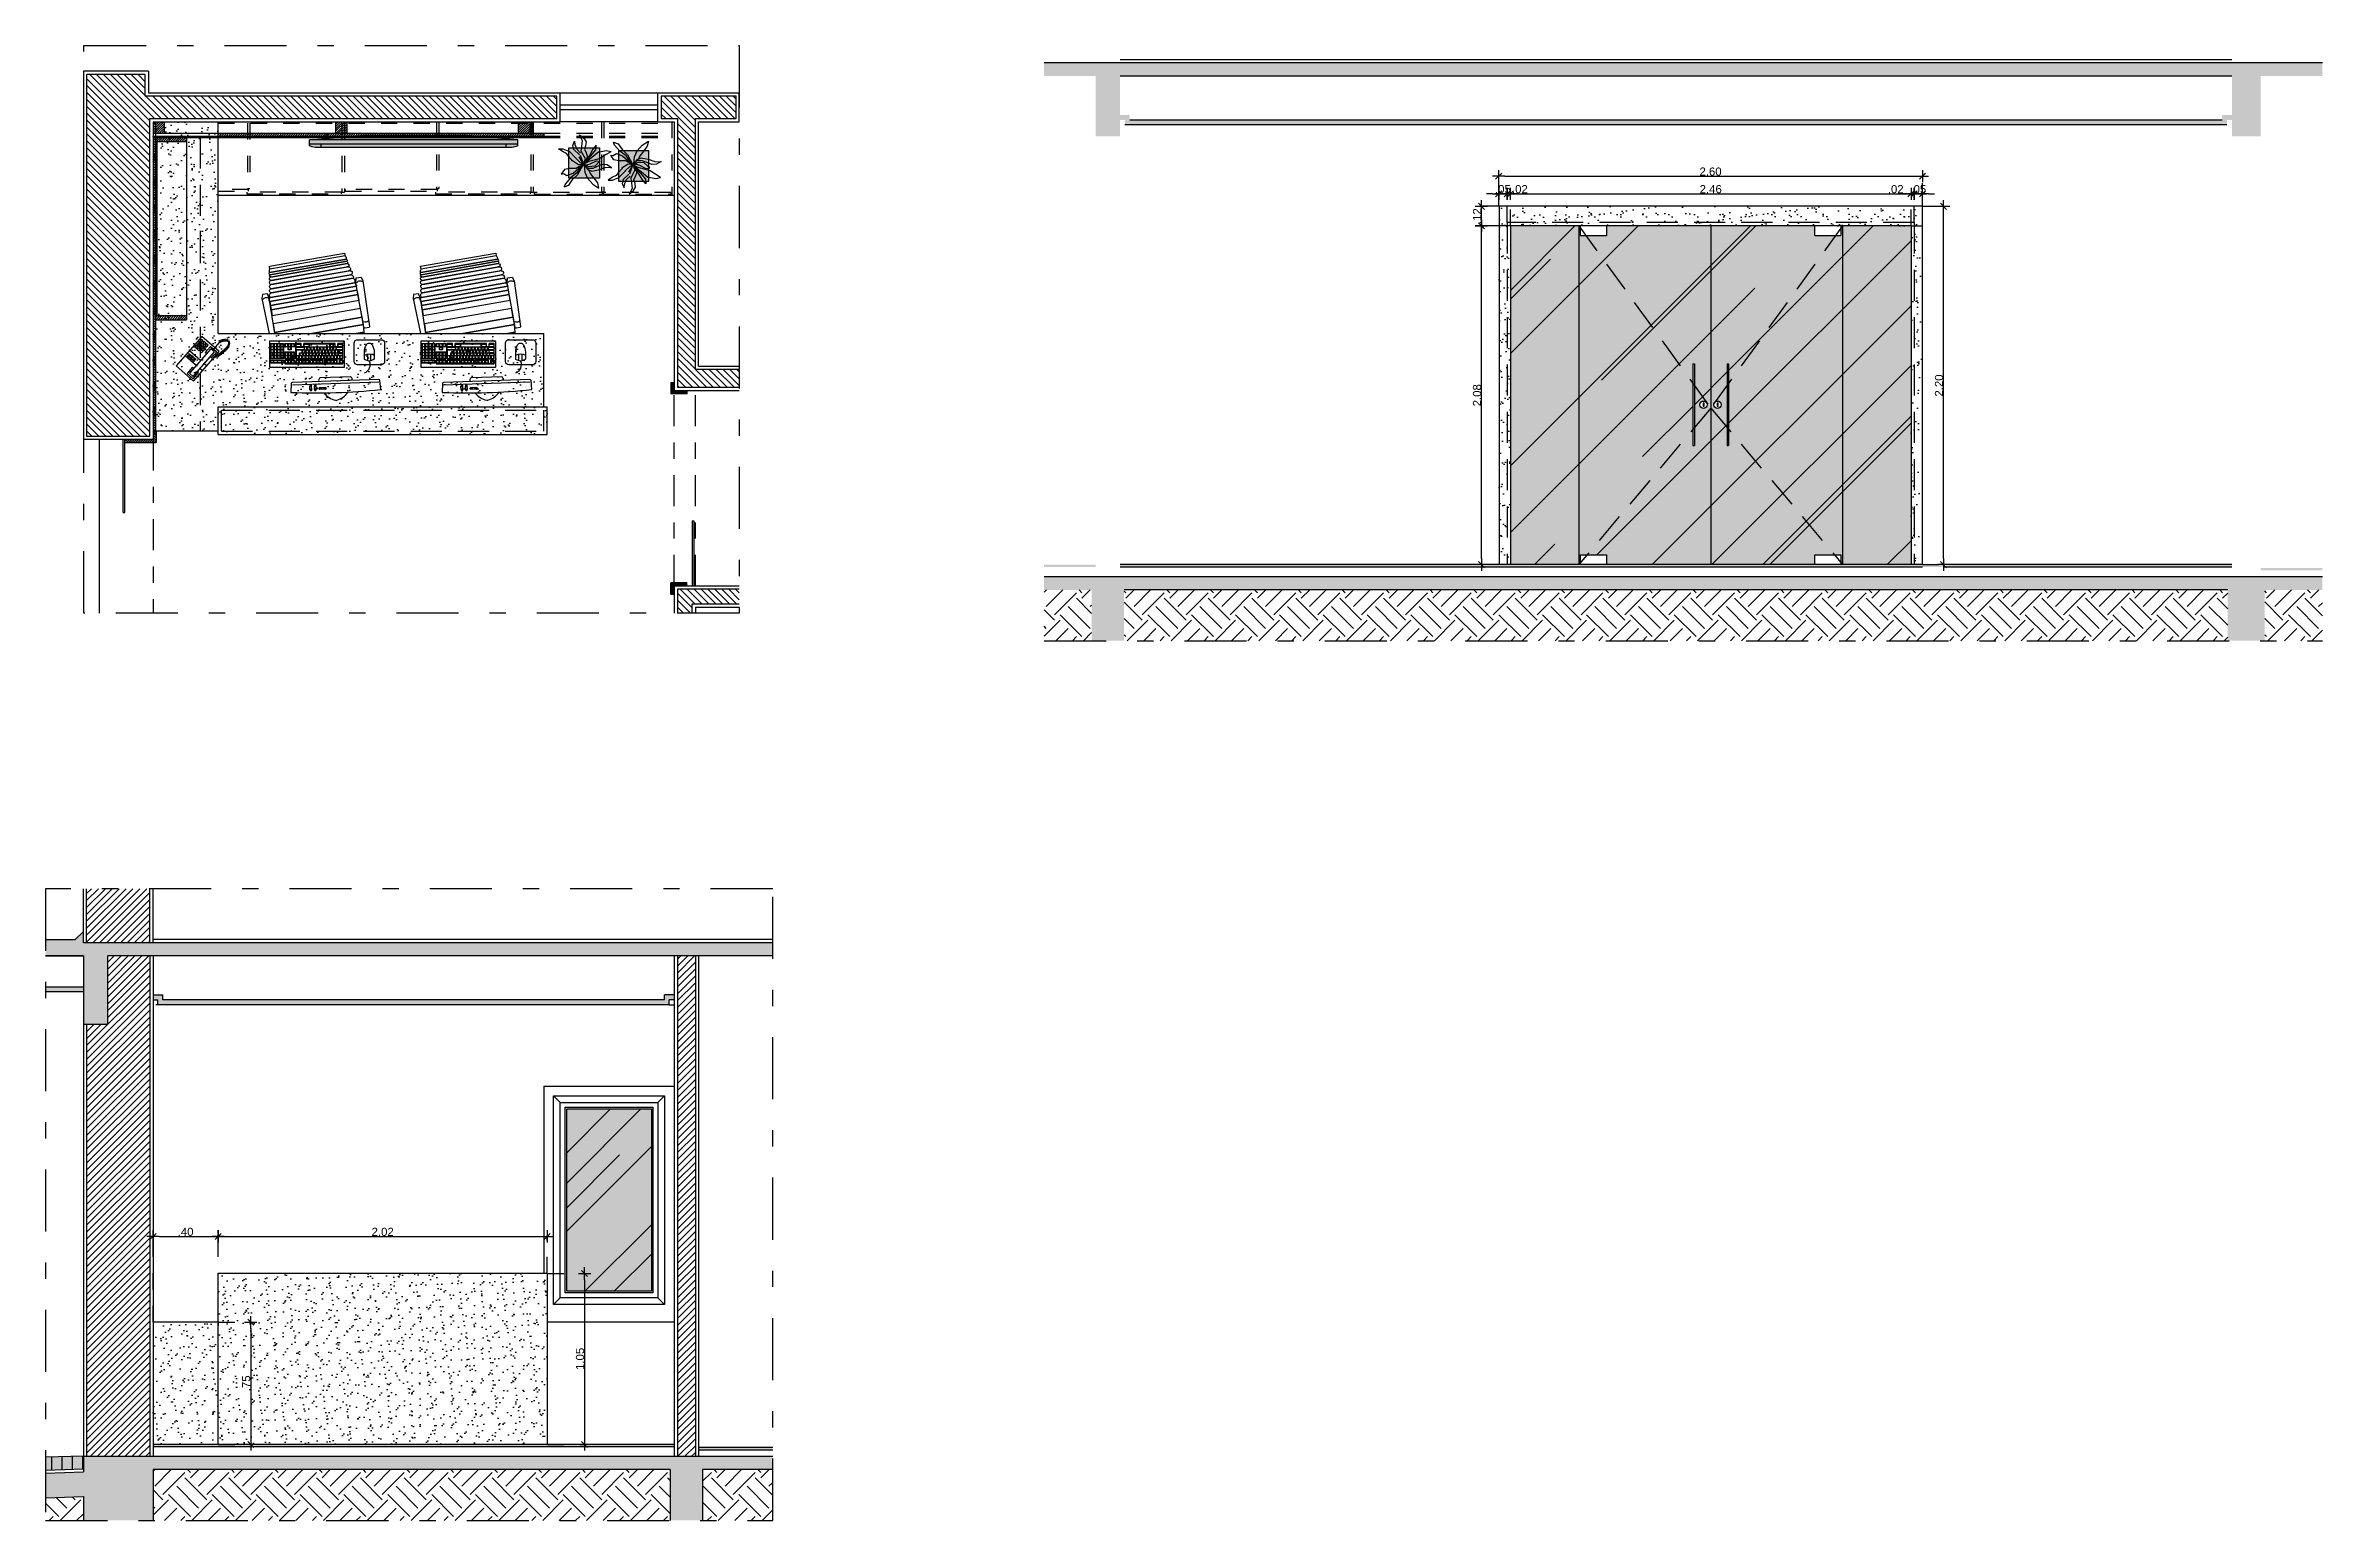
# Model space of a CAD drawing. Header units: millimetres. Extents: x 1999 to 2304, y 1614 to 1800.
# Drawn here: x 2280.3 to 2294.28, y 1625.85 to 1634.9 of the extents above; entities that cross this region are included whole.
import ezdxf

# ---------------------------------------------------------------- set-up
doc = ezdxf.new("R2010")
doc.units = ezdxf.units.MM
doc.header["$LTSCALE"] = 0.03
doc.header["$PDMODE"] = 34
for name, pattern in [('DASHDOT', [25.4, 12.7, -6.35, 0, -6.35]), ('HIDDEN', [9.525, 6.35, -3.175]), ('HIDDEN2', [0.1875, 0.125, -0.0625])]:
    doc.linetypes.add(name, pattern=pattern)
for name, color, linetype in [('BANCADAS', 5, 'Continuous'), ('COTA', 250, 'Continuous'), ('COTA Especificações', 250, 'Continuous'), ('Esquadrias', 3, 'Continuous'), ('Layout', 6, 'Continuous'), ('PL09', 9, 'Continuous'), ('PL1', 1, 'Continuous'), ('PL2', 2, 'Continuous'), ('PL250', 250, 'Continuous'), ('PL251', 251, 'Continuous'), ('PL3', 3, 'Continuous'), ('PL4', 4, 'Continuous'), ('PL5', 5, 'Continuous'), ('PL6', 6, 'Continuous'), ('Projeção', 250, 'HIDDEN'), ('Vegetação', 84, 'Continuous')]:
    doc.layers.add(name, color=color, linetype=linetype)
doc.styles.get("Standard").update_dxf_attribs({"font": 'arial.ttf'})
doc.dimstyles.new('TICK01', dxfattribs={"dimscale": 0, "dimtxt": 2, "dimasz": 1.5, "dimexe": 0.18, "dimexo": 0.06, "dimgap": 0.09, "dimtad": 1, "dimzin": 4, "dimdsep": 46, "dimtxsty": 'Standard', "dimblk": 'TICK1', "dimcen": 0.09, "dimclrd": 256, "dimclre": 256, "dimclrt": 4, "dimaunit": 1, "dimadec": 0, "dimazin": 0, "dimtfac": 1, "dimtix": 1, "dimtmove": 2, "dimatfit": 3, "dimldrblk": 'TICK1', "dimfxl": 1, "dimtolj": 1, "dimtzin": 12, "dimarcsym": 0})
pattern_1 = [(315, (655.149813, 3670.915616), (0.02121320344, 0.02121320344), [])]
pattern_2 = [(45, (678.490932, 3836.533211), (-0.007071067812, 0.007071067812), [])]
pattern_3 = [(45, (638.591321, 4024.993438), (-0.007071067812, 0.007071067812), [])]
pattern_4 = [(45, (689.36495, 3646.068827), (-0.00707106781, 0.00707106781), [])]
pattern_5 = [(315, (658.032599, 3671.215616), (0.00707106781, 0.00707106781), [])]
pattern_6 = [(50, (-130.71784, -9.83874), (0.145747735, -0.0127512684), [0.01524, -0.16764]), (355, (-130.71784, -9.83874), (-0.028194737, 0.152845476), [0.012192, -0.134112467]), (100.4514447, (-130.7057, -9.83981), (0.117552998, 0.1400942015), [0.012952007, -0.142472196]), (46.1842, (-130.71784, -9.7981), (0.216863233, -0.033633862), [0.02286, -0.25146]), (96.635558, (-130.69977, -9.8009), (0.189923307, 0.1979409), [0.019428019, -0.213708487]), (351.184151, (-130.71784, -9.7981), (0.189923307, 0.1979409), [0.018287974, -0.201167786]), (21, (-130.69752, -9.80826), (0.121291513, -0.0818121585), [0.01524, -0.16764]), (326, (-130.69752, -9.80826), (0.049441623, 0.147350373), [0.012192, -0.134112]), (71.451445, (-130.68741, -9.81508), (0.1707331354, 0.065538215), [0.012952007, -0.14247195]), (37.5, (-130.71784, -9.838745), (0.0024708826, 0.0676440311), [0, -0.1324864, 0, -0.136144, 0, -0.13462]), (7.5, (-130.71784, -9.838745), (0.05345573, 0.0801444599), [0, -0.0776224, 0, -0.1294384, 0, -0.051308]), (327.5, (-130.763155, -9.838745), (0.1084724761, -0.0045829952), [0, -0.0508, 0, -0.158496, 0, -0.210312]), (317.5, (-130.78348, -9.838745), (0.118503345, 0.0203411928), [0, -0.06604, 0, -0.1052576, 0, -0.149352])]
pattern_7 = [(50, (-114.73624, -4.43715), (0.145747735, -0.0127512684), [0.01524, -0.16764]), (355, (-114.73624, -4.43715), (-0.028194737, 0.152845476), [0.012192, -0.134112467]), (100.4514447, (-114.7241, -4.43821), (0.117552998, 0.1400942015), [0.012952007, -0.142472196]), (46.1842, (-114.73624, -4.39651), (0.216863233, -0.033633862), [0.02286, -0.25146]), (96.635558, (-114.71817, -4.39931), (0.189923307, 0.1979409), [0.019428019, -0.213708487]), (351.184151, (-114.73624, -4.3965), (0.189923307, 0.1979409), [0.018287974, -0.201167786]), (21, (-114.71592, -4.40667), (0.121291513, -0.0818121585), [0.01524, -0.16764]), (326, (-114.71592, -4.40667), (0.049441623, 0.147350373), [0.012192, -0.134112]), (71.451445, (-114.70581, -4.41349), (0.1707331354, 0.065538215), [0.012952007, -0.14247195]), (37.5, (-114.73624, -4.43715), (0.0024708826, 0.0676440311), [0, -0.1324864, 0, -0.136144, 0, -0.13462]), (7.5, (-114.73624, -4.43715), (0.05345573, 0.0801444599), [0, -0.0776224, 0, -0.1294384, 0, -0.051308]), (327.5, (-114.781555, -4.43715), (0.1084724761, -0.0045829952), [0, -0.0508, 0, -0.158496, 0, -0.210312]), (317.5, (-114.801875, -4.43715), (0.118503345, 0.0203411928), [0, -0.06604, 0, -0.1052576, 0, -0.149352])]

msp = doc.modelspace()

# ---------------------------------------------------------------- blocks, each defined once
blk = doc.blocks.new('caeira cortada.02')
at = {"layer": 'Layout'}
for p, q in [((-0.001, -0.006), (0, 0)), ((0.55, 0), (0.549, -0.009)), ((-0.022, -0.145), (-0.016, -0.11)), ((-0.009, -0.059), (-0.001, -0.006)), ((0.537, -0.1), (0.527, -0.154)), ((0.545, -0.056), (0.537, -0.1)), ((0.549, -0.009), (0.545, -0.056)), ((-0.029, -0.196), (-0.026, -0.172)), ((-0.026, -0.172), (-0.022, -0.145)), ((0.507, -0.266), (0.503, -0.29)), ((0.512, -0.24), (0.507, -0.266)), ((0.518, -0.204), (0.512, -0.24))]:
    blk.add_line(p, q, dxfattribs=at)
at = {"layer": 'Layout', "color": 251}
for p, q in [((0.545, -0.056), (0.228, 0)), ((0.228, 0), (0.545, -0.056)), ((0.501, 0), (0.549, -0.009)), ((0.549, -0.009), (0.501, 0)), ((-0.016, -0.11), (0.518, -0.204)), ((0.527, -0.154), (-0.009, -0.059)), ((0.537, -0.1), (-0.001, -0.006)), ((-0.001, -0.006), (0.537, -0.1)), ((0.503, -0.29), (-0.029, -0.196)), ((-0.029, -0.196), (0.503, -0.29)), ((0.507, -0.266), (-0.026, -0.172)), ((-0.026, -0.172), (0.507, -0.266)), ((0.491, -0.312), (-0.026, -0.221)), ((-0.026, -0.221), (0.491, -0.312)), ((0.47, -0.361), (-0.024, -0.274)), ((0.512, -0.24), (-0.022, -0.145)), ((-0.022, -0.145), (0.512, -0.24)), ((0.481, -0.339), (-0.022, -0.25)), ((-0.02, -0.25), (0.481, -0.339)), ((-0.02, -0.275), (0.466, -0.36)), ((-0.031, -0.374), (0.44, -0.457)), ((0.44, -0.457), (-0.031, -0.374)), ((-0.031, -0.374), (0.44, -0.457)), ((-0.029, -0.361), (0.442, -0.444)), ((0.432, -0.477), (-0.029, -0.396)), ((0.432, -0.477), (-0.029, -0.396)), ((0.442, -0.444), (-0.027, -0.361)), ((0.461, -0.385), (-0.024, -0.3)), ((0.445, -0.43), (-0.024, -0.347)), ((-0.024, -0.347), (0.445, -0.43)), ((0.451, -0.41), (-0.023, -0.326)), ((-0.02, -0.326), (0.448, -0.409)), ((-0.019, -0.301), (0.455, -0.384))]:
    blk.add_line(p, q, dxfattribs=at)
at = {"layer": 'Layout', "color": 5}
for p, q in [((-0.029, -0.396), (-0.032, -0.413)), ((-0.032, -0.413), (0.429, -0.494)), ((0.432, -0.477), (-0.029, -0.396)), ((0.429, -0.494), (0.432, -0.477))]:
    blk.add_line(p, q, dxfattribs=at)
blk.add_lwpolyline([(0, 0), (-0.033, -0.218), (-0.045, -0.244), (-0.075, -0.239), (-0.078, -0.214), (-0.033, 0)], dxfattribs=at)
blk.add_lwpolyline([(0.501, -0.341), (0.531, -0.346), (0.542, -0.324), (0.582, -0.044, 0.205362), (0.58, -0.037), (0.556, -0.032, 0.331039), (0.548, -0.038), (0.499, -0.312)], format="xyb", close=True, dxfattribs=at)
for points in [[(0.575, -0.076, 0.2105), (0.548, -0.071, -0.207409)], [(-0.073, -0.209, 0.419252), (-0.036, -0.216, -0.402201)], [(0.54, -0.317, -0.419252), (0.503, -0.312, 0.402201)]]:
    blk.add_lwpolyline(points, format="xyb", dxfattribs=at)
for centre, radius, start, end in [((-0.018, -0.207), 0.0161, 137.615, 236.8985), ((-0.014, -0.234), 0.0178, 132.671, 244.8745), ((-0.019, -0.262), 0.0124, 92.6717, 247.3283), ((-0.018, -0.288), 0.0135, 98.746, 241.254), ((-0.025, -0.368), 0.00878, 119.2386, 220.7614), ((-0.022, -0.337), 0.0107, 80, 260), ((-0.009, -0.383), 0.0238, 158.3204, 212.3765), ((-0.009, -0.383), 0.0238, 158.3204, 212.3765), ((-0.019, -0.314), 0.0129, 87.7987, 252.2013), ((-0.025, -0.354), 0.00696, 80, 260), ((0.445, -0.419), 0.0108, 270.1541, 69.8459), ((0.453, -0.397), 0.0128, 260, 80), ((0.464, -0.373), 0.0128, 260, 80), ((0.468, -0.346), 0.0152, 275.9816, 28.8046), ((0.471, -0.32), 0.0216, 298.7068, 20.8418), ((0.456, -0.279), 0.0485, 317.3867, 346.5341), ((0.419, -0.46), 0.0209, 306.5409, 8.0396), ((0.419, -0.46), 0.0209, 306.5409, 8.0396), ((0.438, -0.45), 0.00745, 284.139, 55.861), ((0.44, -0.436), 0.00781, 286.9826, 53.0174)]:
    blk.add_arc(centre, radius, start, end, dxfattribs=at)
blk = doc.blocks.new('TV DE PLASMA 29PL')
at = {"layer": 'PL250'}
for p, q in [((0.141, 0.203), (-0.131, 0.203)), ((0.39, 0.147), (-0.379, 0.147)), ((-0.225, 0.102), (-0.225, 0.133)), ((-0.209, 0.102), (-0.209, 0.133)), ((-0.185, 0.102), (-0.185, 0.133)), ((-0.169, 0.102), (-0.169, 0.133)), ((-0.087, 0.116), (-0.139, 0.116)), ((-0.087, 0.102), (-0.139, 0.102)), ((-0.087, 0.114), (-0.102, 0.114)), ((-0.087, 0.105), (-0.102, 0.105)), ((-0.087, 0.114), (-0.087, 0.105))]:
    blk.add_line(p, q, dxfattribs=at)
for centre, radius in [((-0.217, 0.133), 0.00673), ((-0.217, 0.133), 0.00623), ((-0.217, 0.102), 0.00673), ((-0.217, 0.102), 0.00623), ((-0.177, 0.133), 0.00673), ((-0.177, 0.102), 0.00673), ((-0.177, 0.133), 0.00623), ((-0.177, 0.102), 0.00623), ((-0.139, 0.109), 0.00498), ((-0.139, 0.109), 0.00448), ((-0.126, 0.109), 0.00448), ((-0.126, 0.109), 0.00498), ((-0.087, 0.109), 0.00162)]:
    blk.add_circle(centre, radius, dxfattribs=at)
for centre, radius, start, end in [((-0.125, 0.184), 0.02, 107.0959, 181.9473), ((0.135, 0.184), 0.02, 358.0527, 72.9041), ((-0.217, 0.134), 0.00807, 352.6021, 187.3979), ((-0.217, 0.101), 0.00807, 172.6021, 7.3979), ((-0.177, 0.134), 0.00807, 352.6021, 187.3979), ((-0.177, 0.101), 0.00807, 172.6021, 7.3979), ((-0.139, 0.109), 0.00701, 87.5804, 272.4196), ((0.052, 0.19), 0.197, 181.9473, 185.1513), ((-0.102, 0.109), 0.00424, 87.5804, 272.4196), ((0.052, 0.19), 0.197, 218.1188, 254.6284), ((-0.086, 0.109), 0.00701, 267.5804, 92.4196), ((-0.086, 0.109), 0.00424, 267.5804, 92.4196), ((-0.042, 0.19), 0.197, 285.3716, 321.8812), ((-0.042, 0.19), 0.197, 354.8487, 358.0527), ((0.005, 0.019), 0.02, 254.6284, 285.3716)]:
    blk.add_arc(centre, radius, start, end, dxfattribs=at)
at = {"layer": 'PL5'}
blk.add_lwpolyline([(0.4, 0.163, 0.395059), (0.39, 0.172), (-0.379, 0.172, 0.395059), (-0.389, 0.163), (-0.395, 0.084, 0.255546), (-0.394, 0.083, 0.038223), (0.404, 0.083, 0.255546), (0.405, 0.084)], format="xyb", close=True, dxfattribs=at)
blk = doc.blocks.new('Teclado')
at = {"layer": 'PL250'}
blk.add_lwpolyline([(-0.23, 0.158), (-0.23, 0.002, 0.414214), (-0.228, 0), (0.228, 0, 0.414214), (0.23, 0.002), (0.23, 0.158, 0.414214), (0.228, 0.16), (-0.228, 0.16, 0.414214)], format="xyb", close=True, dxfattribs=at)
at = {"layer": 'PL251'}
for p, q in [((-0.22, 0.108), (-0.22, 0.014)), ((0.069, 0.108), (-0.22, 0.108)), ((-0.22, 0.014), (-0.19, 0.014)), ((-0.19, 0.034), (-0.19, 0.014)), ((-0.19, 0.034), (-0.174, 0.034)), ((-0.174, 0.034), (-0.174, 0.014)), ((-0.174, 0.014), (0.019, 0.014)), ((0.019, 0.034), (0.019, 0.014)), ((0.019, 0.034), (0.035, 0.034)), ((0.035, 0.034), (0.035, 0.014)), ((0.035, 0.014), (0.069, 0.014)), ((0.069, 0.108), (0.069, 0.014)), ((0.098, 0.049), (0.098, 0.036)), ((0.116, 0.053), (0.116, 0.034))]:
    blk.add_line(p, q, dxfattribs=at)
for points in [[(-0.22, 0.138), (0.136, 0.138), (0.136, 0.14), (-0.22, 0.14)], [(-0.22, 0.136), (-0.2, 0.136), (-0.2, 0.116), (-0.22, 0.116)], [(-0.105, 0.136), (-0.185, 0.136), (-0.185, 0.116), (-0.105, 0.116)], [(-0.018, 0.136), (-0.098, 0.136), (-0.098, 0.116), (-0.018, 0.116)], [(0.069, 0.136), (-0.011, 0.136), (-0.011, 0.116), (0.069, 0.116)], [(0.136, 0.136), (0.076, 0.136), (0.076, 0.116), (0.136, 0.116)], [(0.136, 0.108), (0.076, 0.108), (0.076, 0.068), (0.136, 0.068)], [(0.143, 0.136), (0.223, 0.136), (0.223, 0.116), (0.143, 0.116)], [(0.223, 0.014), (0.143, 0.014), (0.143, 0.108), (0.223, 0.108)], [(0.145, 0.134), (0.221, 0.134), (0.221, 0.118), (0.145, 0.118)], [(0.153, 0.123), (0.153, 0.121), (0.158, 0.121), (0.158, 0.123)], [(0.178, 0.123), (0.178, 0.121), (0.183, 0.121), (0.183, 0.123)], [(0.202, 0.123), (0.202, 0.121), (0.207, 0.121), (0.207, 0.123)]]:
    blk.add_lwpolyline(points, close=True, dxfattribs=at)
for points in [[(-0.203, 0.105, 0.414214), (-0.204, 0.107), (-0.217, 0.107, 0.414214), (-0.219, 0.105), (-0.219, 0.092, 0.414214), (-0.217, 0.091), (-0.204, 0.091, 0.414214), (-0.203, 0.092)], [(-0.218, 0.089), (-0.196, 0.089, -0.414214), (-0.194, 0.088), (-0.194, 0.075, -0.414214), (-0.196, 0.073), (-0.218, 0.073, -0.414214), (-0.219, 0.075), (-0.219, 0.088, -0.414214)], [(-0.219, 0.057), (-0.219, 0.07, -0.414214), (-0.218, 0.071), (-0.192, 0.071, -0.414214), (-0.191, 0.07), (-0.191, 0.057, -0.414214), (-0.192, 0.055), (-0.218, 0.055, -0.414214)], [(-0.219, 0.039), (-0.219, 0.052, -0.414214), (-0.218, 0.053), (-0.183, 0.053, -0.414214), (-0.182, 0.052), (-0.182, 0.039, -0.414214), (-0.183, 0.037), (-0.218, 0.037, -0.414214)], [(-0.218, 0.034), (-0.192, 0.034, -0.414214), (-0.191, 0.033), (-0.191, 0.02, -0.414214), (-0.192, 0.018), (-0.218, 0.018, -0.414214), (-0.219, 0.02), (-0.219, 0.033, -0.414214)], [(-0.202, 0.132, 0.414214), (-0.204, 0.134), (-0.216, 0.134, 0.414214), (-0.218, 0.132), (-0.218, 0.12, 0.414214), (-0.216, 0.118), (-0.204, 0.118, 0.414214), (-0.202, 0.12)], [(-0.185, 0.105, 0.414214), (-0.186, 0.107), (-0.199, 0.107, 0.414214), (-0.201, 0.105), (-0.201, 0.092, 0.414214), (-0.199, 0.091), (-0.186, 0.091, 0.414214), (-0.185, 0.092)], [(-0.176, 0.088, 0.414214), (-0.178, 0.089), (-0.191, 0.089, 0.414214), (-0.192, 0.088), (-0.192, 0.075, 0.414214), (-0.191, 0.073), (-0.178, 0.073, 0.414214), (-0.176, 0.075)], [(-0.173, 0.07, 0.414214), (-0.174, 0.071), (-0.187, 0.071, 0.414214), (-0.189, 0.07), (-0.189, 0.057, 0.414214), (-0.187, 0.055), (-0.174, 0.055, 0.414214), (-0.173, 0.057)], [(-0.167, 0.132, 0.414214), (-0.169, 0.134), (-0.182, 0.134, 0.414214), (-0.183, 0.132), (-0.183, 0.12, 0.414214), (-0.182, 0.118), (-0.169, 0.118, 0.414214), (-0.167, 0.12)], [(-0.167, 0.105, 0.414214), (-0.169, 0.107), (-0.182, 0.107, 0.414214), (-0.183, 0.105), (-0.183, 0.092, 0.414214), (-0.182, 0.091), (-0.169, 0.091, 0.414214), (-0.167, 0.092)], [(-0.164, 0.052, 0.414214), (-0.165, 0.053), (-0.178, 0.053, 0.414214), (-0.18, 0.052), (-0.18, 0.039, 0.414214), (-0.178, 0.037), (-0.165, 0.037, 0.414214), (-0.164, 0.039)], [(-0.156, 0.088, 0.414214), (-0.158, 0.089), (-0.171, 0.089, 0.414214), (-0.172, 0.088), (-0.172, 0.075, 0.414214), (-0.171, 0.073), (-0.158, 0.073, 0.414214), (-0.156, 0.075)], [(-0.144, 0.02, -0.414214), (-0.145, 0.018), (-0.171, 0.018, -0.414214), (-0.172, 0.02), (-0.172, 0.033, -0.414214), (-0.171, 0.034), (-0.145, 0.034, -0.414214), (-0.144, 0.033)], [(-0.153, 0.07, 0.414214), (-0.154, 0.071), (-0.167, 0.071, 0.414214), (-0.169, 0.07), (-0.169, 0.057, 0.414214), (-0.167, 0.055), (-0.154, 0.055, 0.414214), (-0.153, 0.057)], [(-0.147, 0.132, 0.414214), (-0.149, 0.134), (-0.162, 0.134, 0.414214), (-0.163, 0.132), (-0.163, 0.12, 0.414214), (-0.162, 0.118), (-0.149, 0.118, 0.414214), (-0.147, 0.12)], [(-0.147, 0.105, 0.414214), (-0.149, 0.107), (-0.162, 0.107, 0.414214), (-0.163, 0.105), (-0.163, 0.092, 0.414214), (-0.162, 0.091), (-0.149, 0.091, 0.414214), (-0.147, 0.092)], [(-0.144, 0.052, 0.414214), (-0.145, 0.053), (-0.158, 0.053, 0.414214), (-0.16, 0.052), (-0.16, 0.039, 0.414214), (-0.158, 0.037), (-0.145, 0.037, 0.414214), (-0.144, 0.039)], [(-0.136, 0.088, 0.414214), (-0.138, 0.089), (-0.151, 0.089, 0.414214), (-0.152, 0.088), (-0.152, 0.075, 0.414214), (-0.151, 0.073), (-0.138, 0.073, 0.414214), (-0.136, 0.075)], [(-0.133, 0.07, 0.414214), (-0.134, 0.071), (-0.147, 0.071, 0.414214), (-0.149, 0.07), (-0.149, 0.057, 0.414214), (-0.147, 0.055), (-0.134, 0.055, 0.414214), (-0.133, 0.057)], [(-0.127, 0.132, 0.414214), (-0.129, 0.134), (-0.142, 0.134, 0.414214), (-0.143, 0.132), (-0.143, 0.12, 0.414214), (-0.142, 0.118), (-0.129, 0.118, 0.414214), (-0.127, 0.12)], [(-0.127, 0.105, 0.414214), (-0.129, 0.107), (-0.142, 0.107, 0.414214), (-0.143, 0.105), (-0.143, 0.092, 0.414214), (-0.142, 0.091), (-0.129, 0.091, 0.414214), (-0.127, 0.092)], [(-0.014, 0.02), (-0.014, 0.033, 0.414214), (-0.016, 0.034), (-0.139, 0.034, 0.414214), (-0.141, 0.033), (-0.141, 0.02, 0.414214), (-0.139, 0.018), (-0.016, 0.018, 0.414214)], [(-0.124, 0.052, 0.414214), (-0.125, 0.053), (-0.138, 0.053, 0.414214), (-0.14, 0.052), (-0.14, 0.039, 0.414214), (-0.138, 0.037), (-0.125, 0.037, 0.414214), (-0.124, 0.039)], [(-0.116, 0.088, 0.414214), (-0.118, 0.089), (-0.131, 0.089, 0.414214), (-0.132, 0.088), (-0.132, 0.075, 0.414214), (-0.131, 0.073), (-0.118, 0.073, 0.414214), (-0.116, 0.075)], [(-0.113, 0.07, 0.414214), (-0.114, 0.071), (-0.127, 0.071, 0.414214), (-0.129, 0.07), (-0.129, 0.057, 0.414214), (-0.127, 0.055), (-0.114, 0.055, 0.414214), (-0.113, 0.057)], [(-0.107, 0.132, 0.414214), (-0.109, 0.134), (-0.122, 0.134, 0.414214), (-0.123, 0.132), (-0.123, 0.12, 0.414214), (-0.122, 0.118), (-0.109, 0.118, 0.414214), (-0.107, 0.12)], [(-0.107, 0.105, 0.414214), (-0.109, 0.107), (-0.122, 0.107, 0.414214), (-0.123, 0.105), (-0.123, 0.092, 0.414214), (-0.122, 0.091), (-0.109, 0.091, 0.414214), (-0.107, 0.092)], [(-0.104, 0.052, 0.414214), (-0.105, 0.053), (-0.118, 0.053, 0.414214), (-0.12, 0.052), (-0.12, 0.039, 0.414214), (-0.118, 0.037), (-0.105, 0.037, 0.414214), (-0.104, 0.039)], [(-0.096, 0.088, 0.414214), (-0.098, 0.089), (-0.111, 0.089, 0.414214), (-0.112, 0.088), (-0.112, 0.075, 0.414214), (-0.111, 0.073), (-0.098, 0.073, 0.414214), (-0.096, 0.075)], [(-0.093, 0.07, 0.414214), (-0.094, 0.071), (-0.107, 0.071, 0.414214), (-0.109, 0.07), (-0.109, 0.057, 0.414214), (-0.107, 0.055), (-0.094, 0.055, 0.414214), (-0.093, 0.057)], [(-0.088, 0.105, 0.414214), (-0.09, 0.107), (-0.103, 0.107, 0.414214), (-0.104, 0.105), (-0.104, 0.092, 0.414214), (-0.103, 0.091), (-0.09, 0.091, 0.414214), (-0.088, 0.092)], [(-0.084, 0.052, 0.414214), (-0.085, 0.053), (-0.098, 0.053, 0.414214), (-0.1, 0.052), (-0.1, 0.039, 0.414214), (-0.098, 0.037), (-0.085, 0.037, 0.414214), (-0.084, 0.039)], [(-0.08, 0.132, 0.414214), (-0.081, 0.134), (-0.094, 0.134, 0.414214), (-0.096, 0.132), (-0.096, 0.12, 0.414214), (-0.094, 0.118), (-0.081, 0.118, 0.414214), (-0.08, 0.12)], [(-0.076, 0.088, 0.414214), (-0.078, 0.089), (-0.091, 0.089, 0.414214), (-0.092, 0.088), (-0.092, 0.075, 0.414214), (-0.091, 0.073), (-0.078, 0.073, 0.414214), (-0.076, 0.075)], [(-0.073, 0.07, 0.414214), (-0.074, 0.071), (-0.087, 0.071, 0.414214), (-0.089, 0.07), (-0.089, 0.057, 0.414214), (-0.087, 0.055), (-0.074, 0.055, 0.414214), (-0.073, 0.057)], [(-0.069, 0.105, 0.414214), (-0.071, 0.107), (-0.084, 0.107, 0.414214), (-0.085, 0.105), (-0.085, 0.092, 0.414214), (-0.084, 0.091), (-0.071, 0.091, 0.414214), (-0.069, 0.092)], [(-0.064, 0.052, 0.414214), (-0.065, 0.053), (-0.078, 0.053, 0.414214), (-0.08, 0.052), (-0.08, 0.039, 0.414214), (-0.078, 0.037), (-0.065, 0.037, 0.414214), (-0.064, 0.039)], [(-0.06, 0.132, 0.414214), (-0.061, 0.134), (-0.074, 0.134, 0.414214), (-0.076, 0.132), (-0.076, 0.12, 0.414214), (-0.074, 0.118), (-0.061, 0.118, 0.414214), (-0.06, 0.12)], [(-0.056, 0.088, 0.414214), (-0.058, 0.089), (-0.071, 0.089, 0.414214), (-0.072, 0.088), (-0.072, 0.075, 0.414214), (-0.071, 0.073), (-0.058, 0.073, 0.414214), (-0.056, 0.075)], [(-0.053, 0.07, 0.414214), (-0.054, 0.071), (-0.067, 0.071, 0.414214), (-0.069, 0.07), (-0.069, 0.057, 0.414214), (-0.067, 0.055), (-0.054, 0.055, 0.414214), (-0.053, 0.057)], [(-0.05, 0.105, 0.414214), (-0.051, 0.107), (-0.064, 0.107, 0.414214), (-0.066, 0.105), (-0.066, 0.092, 0.414214), (-0.064, 0.091), (-0.051, 0.091, 0.414214), (-0.05, 0.092)], [(-0.044, 0.052, 0.414214), (-0.045, 0.053), (-0.058, 0.053, 0.414214), (-0.06, 0.052), (-0.06, 0.039, 0.414214), (-0.058, 0.037), (-0.045, 0.037, 0.414214), (-0.044, 0.039)], [(-0.04, 0.132, 0.414214), (-0.041, 0.134), (-0.054, 0.134, 0.414214), (-0.056, 0.132), (-0.056, 0.12, 0.414214), (-0.054, 0.118), (-0.041, 0.118, 0.414214), (-0.04, 0.12)], [(-0.036, 0.088, 0.414214), (-0.038, 0.089), (-0.051, 0.089, 0.414214), (-0.052, 0.088), (-0.052, 0.075, 0.414214), (-0.051, 0.073), (-0.038, 0.073, 0.414214), (-0.036, 0.075)], [(-0.033, 0.07, 0.414214), (-0.034, 0.071), (-0.047, 0.071, 0.414214), (-0.049, 0.07), (-0.049, 0.057, 0.414214), (-0.047, 0.055), (-0.034, 0.055, 0.414214), (-0.033, 0.057)], [(-0.03, 0.105, 0.414214), (-0.032, 0.107), (-0.045, 0.107, 0.414214), (-0.046, 0.105), (-0.046, 0.092, 0.414214), (-0.045, 0.091), (-0.032, 0.091, 0.414214), (-0.03, 0.092)], [(-0.024, 0.052, 0.414214), (-0.025, 0.053), (-0.038, 0.053, 0.414214), (-0.04, 0.052), (-0.04, 0.039, 0.414214), (-0.038, 0.037), (-0.025, 0.037, 0.414214), (-0.024, 0.039)], [(-0.02, 0.132, 0.414214), (-0.021, 0.134), (-0.034, 0.134, 0.414214), (-0.036, 0.132), (-0.036, 0.12, 0.414214), (-0.034, 0.118), (-0.021, 0.118, 0.414214), (-0.02, 0.12)], [(-0.016, 0.088, 0.414214), (-0.018, 0.089), (-0.031, 0.089, 0.414214), (-0.032, 0.088), (-0.032, 0.075, 0.414214), (-0.031, 0.073), (-0.018, 0.073, 0.414214), (-0.016, 0.075)], [(-0.013, 0.07, 0.414214), (-0.014, 0.071), (-0.027, 0.071, 0.414214), (-0.029, 0.07), (-0.029, 0.057, 0.414214), (-0.027, 0.055), (-0.014, 0.055, 0.414214), (-0.013, 0.057)], [(-0.011, 0.105, 0.414214), (-0.013, 0.107), (-0.026, 0.107, 0.414214), (-0.027, 0.105), (-0.027, 0.092, 0.414214), (-0.026, 0.091), (-0.013, 0.091, 0.414214), (-0.011, 0.092)], [(-0.004, 0.052, 0.414214), (-0.005, 0.053), (-0.018, 0.053, 0.414214), (-0.02, 0.052), (-0.02, 0.039, 0.414214), (-0.018, 0.037), (-0.005, 0.037, 0.414214), (-0.004, 0.039)], [(0.004, 0.088, 0.414214), (0.002, 0.089), (-0.011, 0.089, 0.414214), (-0.012, 0.088), (-0.012, 0.075, 0.414214), (-0.011, 0.073), (0.002, 0.073, 0.414214), (0.004, 0.075)], [(-0.011, 0.034), (0.015, 0.034, -0.414214), (0.016, 0.033), (0.016, 0.02, -0.414214), (0.015, 0.018), (-0.011, 0.018, -0.414214), (-0.012, 0.02), (-0.012, 0.033, -0.414214)], [(0.007, 0.132, 0.414214), (0.005, 0.134), (-0.008, 0.134, 0.414214), (-0.009, 0.132), (-0.009, 0.12, 0.414214), (-0.008, 0.118), (0.005, 0.118, 0.414214), (0.007, 0.12)], [(0.007, 0.105, 0.414214), (0.005, 0.107), (-0.008, 0.107, 0.414214), (-0.009, 0.105), (-0.009, 0.092, 0.414214), (-0.008, 0.091), (0.005, 0.091, 0.414214), (0.007, 0.092)], [(0.007, 0.07, 0.414214), (0.006, 0.071), (-0.007, 0.071, 0.414214), (-0.009, 0.07), (-0.009, 0.057, 0.414214), (-0.007, 0.055), (0.006, 0.055, 0.414214), (0.007, 0.057)], [(0.016, 0.052, 0.414214), (0.015, 0.053), (0.002, 0.053, 0.414214), (0, 0.052), (0, 0.039, 0.414214), (0.002, 0.037), (0.015, 0.037, 0.414214), (0.016, 0.039)], [(0.024, 0.088, 0.414214), (0.022, 0.089), (0.009, 0.089, 0.414214), (0.008, 0.088), (0.008, 0.075, 0.414214), (0.009, 0.073), (0.022, 0.073, 0.414214), (0.024, 0.075)], [(0.027, 0.132, 0.414214), (0.025, 0.134), (0.012, 0.134, 0.414214), (0.011, 0.132), (0.011, 0.12, 0.414214), (0.012, 0.118), (0.025, 0.118, 0.414214), (0.027, 0.12)], [(0.027, 0.105, 0.414214), (0.025, 0.107), (0.012, 0.107, 0.414214), (0.011, 0.105), (0.011, 0.092, 0.414214), (0.012, 0.091), (0.025, 0.091, 0.414214), (0.027, 0.092)], [(0.027, 0.07, 0.414214), (0.026, 0.071), (0.013, 0.071, 0.414214), (0.011, 0.07), (0.011, 0.057, 0.414214), (0.013, 0.055), (0.026, 0.055, 0.414214), (0.027, 0.057)], [(0.018, 0.052, -0.414214), (0.02, 0.053), (0.065, 0.053, -0.414214), (0.067, 0.052), (0.067, 0.039, -0.414214), (0.065, 0.037), (0.02, 0.037, -0.414214), (0.018, 0.039)], [(0.044, 0.088, 0.414214), (0.042, 0.089), (0.029, 0.089, 0.414214), (0.028, 0.088), (0.028, 0.075, 0.414214), (0.029, 0.073), (0.042, 0.073, 0.414214), (0.044, 0.075)], [(0.031, 0.055), (0.065, 0.055, 0.414214), (0.067, 0.057), (0.067, 0.088, 0.414214), (0.065, 0.089), (0.047, 0.089, 0.414214), (0.045, 0.088), (0.045, 0.072, -0.414214), (0.044, 0.071), (0.031, 0.071, 0.414214), (0.029, 0.069), (0.029, 0.057, 0.414214)], [(0.047, 0.132, 0.414214), (0.045, 0.134), (0.032, 0.134, 0.414214), (0.031, 0.132), (0.031, 0.12, 0.414214), (0.032, 0.118), (0.045, 0.118, 0.414214), (0.047, 0.12)], [(0.047, 0.105, 0.414214), (0.045, 0.107), (0.032, 0.107, 0.414214), (0.031, 0.105), (0.031, 0.092, 0.414214), (0.032, 0.091), (0.045, 0.091, 0.414214), (0.047, 0.092)], [(0.04, 0.034), (0.065, 0.034, -0.414214), (0.067, 0.033), (0.067, 0.02, -0.414214), (0.065, 0.018), (0.04, 0.018, -0.414214), (0.039, 0.02), (0.039, 0.033, -0.414214)], [(0.067, 0.132, 0.414214), (0.065, 0.134), (0.052, 0.134, 0.414214), (0.051, 0.132), (0.051, 0.12, 0.414214), (0.052, 0.118), (0.065, 0.118, 0.414214), (0.067, 0.12)], [(0.067, 0.105, 0.414214), (0.065, 0.107), (0.052, 0.107, 0.414214), (0.051, 0.105), (0.051, 0.092, 0.414214), (0.052, 0.091), (0.065, 0.091, 0.414214), (0.067, 0.092)], [(0.094, 0.132, 0.414214), (0.092, 0.134), (0.079, 0.134, 0.414214), (0.078, 0.132), (0.078, 0.12, 0.414214), (0.079, 0.118), (0.092, 0.118, 0.414214), (0.094, 0.12)], [(0.094, 0.103, 0.414214), (0.092, 0.105), (0.079, 0.105, 0.414214), (0.078, 0.103), (0.078, 0.09, 0.414214), (0.079, 0.089), (0.092, 0.089, 0.414214), (0.094, 0.09)], [(0.094, 0.086, 0.414214), (0.092, 0.087), (0.079, 0.087, 0.414214), (0.078, 0.086), (0.078, 0.073, 0.414214), (0.079, 0.071), (0.092, 0.071, 0.414214), (0.094, 0.073)], [(0.094, 0.031, 0.414214), (0.093, 0.032), (0.08, 0.032, 0.414214), (0.078, 0.031), (0.078, 0.018, 0.414214), (0.08, 0.016), (0.093, 0.016, 0.414214), (0.094, 0.018)], [(0.114, 0.132, 0.414214), (0.113, 0.134), (0.099, 0.134, 0.414214), (0.098, 0.132), (0.098, 0.12, 0.414214), (0.099, 0.118), (0.113, 0.118, 0.414214), (0.114, 0.12)], [(0.114, 0.103, 0.414214), (0.113, 0.105), (0.099, 0.105, 0.414214), (0.098, 0.103), (0.098, 0.09, 0.414214), (0.099, 0.089), (0.113, 0.089, 0.414214), (0.114, 0.09)], [(0.114, 0.086, 0.414214), (0.113, 0.087), (0.099, 0.087, 0.414214), (0.098, 0.086), (0.098, 0.073, 0.414214), (0.099, 0.071), (0.113, 0.071, 0.414214), (0.114, 0.073)], [(0.114, 0.049, 0.414214), (0.113, 0.051), (0.1, 0.051, 0.414214), (0.098, 0.049), (0.098, 0.036, 0.414214), (0.1, 0.035), (0.113, 0.035, 0.414214), (0.114, 0.036)], [(0.114, 0.031, 0.414214), (0.113, 0.032), (0.1, 0.032, 0.414214), (0.098, 0.031), (0.098, 0.018, 0.414214), (0.1, 0.016), (0.113, 0.016, 0.414214), (0.114, 0.018)], [(0.134, 0.132, 0.414214), (0.132, 0.134), (0.12, 0.134, 0.414214), (0.118, 0.132), (0.118, 0.12, 0.414214), (0.12, 0.118), (0.132, 0.118, 0.414214), (0.134, 0.12)], [(0.134, 0.103, 0.414214), (0.132, 0.105), (0.12, 0.105, 0.414214), (0.118, 0.103), (0.118, 0.09, 0.414214), (0.12, 0.089), (0.132, 0.089, 0.414214), (0.134, 0.09)], [(0.134, 0.086, 0.414214), (0.132, 0.087), (0.12, 0.087, 0.414214), (0.118, 0.086), (0.118, 0.073, 0.414214), (0.12, 0.071), (0.132, 0.071, 0.414214), (0.134, 0.073)], [(0.134, 0.031, 0.414214), (0.132, 0.032), (0.12, 0.032, 0.414214), (0.118, 0.031), (0.118, 0.018, 0.414214), (0.12, 0.016), (0.132, 0.016, 0.414214), (0.134, 0.018)], [(0.161, 0.103, 0.414214), (0.159, 0.105), (0.147, 0.105, 0.414214), (0.145, 0.103), (0.145, 0.09, 0.414214), (0.147, 0.089), (0.159, 0.089, 0.414214), (0.161, 0.09)], [(0.161, 0.086, 0.414214), (0.159, 0.087), (0.147, 0.087, 0.414214), (0.145, 0.086), (0.145, 0.073, 0.414214), (0.147, 0.071), (0.159, 0.071, 0.414214), (0.161, 0.073)], [(0.161, 0.067, 0.414214), (0.16, 0.069), (0.147, 0.069, 0.414214), (0.145, 0.067), (0.145, 0.054, 0.414214), (0.147, 0.053), (0.16, 0.053, 0.414214), (0.161, 0.054)], [(0.161, 0.049, 0.414214), (0.16, 0.051), (0.147, 0.051, 0.414214), (0.145, 0.049), (0.145, 0.036, 0.414214), (0.147, 0.035), (0.16, 0.035, 0.414214), (0.161, 0.036)], [(0.161, 0.031, 0.414214), (0.159, 0.032), (0.147, 0.032, 0.414214), (0.145, 0.031), (0.145, 0.018, 0.414214), (0.147, 0.016), (0.159, 0.016, 0.414214), (0.161, 0.018)], [(0.181, 0.103, 0.414214), (0.18, 0.105), (0.166, 0.105, 0.414214), (0.165, 0.103), (0.165, 0.09, 0.414214), (0.166, 0.089), (0.18, 0.089, 0.414214), (0.181, 0.09)], [(0.181, 0.086, 0.414214), (0.18, 0.087), (0.166, 0.087, 0.414214), (0.165, 0.086), (0.165, 0.073, 0.414214), (0.166, 0.071), (0.18, 0.071, 0.414214), (0.181, 0.073)], [(0.181, 0.067, 0.414214), (0.18, 0.069), (0.167, 0.069, 0.414214), (0.165, 0.067), (0.165, 0.054, 0.414214), (0.167, 0.053), (0.18, 0.053, 0.414214), (0.181, 0.054)], [(0.181, 0.049, 0.414214), (0.18, 0.051), (0.167, 0.051, 0.414214), (0.165, 0.049), (0.165, 0.036, 0.414214), (0.167, 0.035), (0.18, 0.035, 0.414214), (0.181, 0.036)], [(0.181, 0.031, 0.414214), (0.18, 0.032), (0.166, 0.032, 0.414214), (0.165, 0.031), (0.165, 0.018, 0.414214), (0.166, 0.016), (0.18, 0.016, 0.414214), (0.181, 0.018)], [(0.201, 0.103, 0.414214), (0.2, 0.105), (0.187, 0.105, 0.414214), (0.185, 0.103), (0.185, 0.09, 0.414214), (0.187, 0.089), (0.2, 0.089, 0.414214), (0.201, 0.09)], [(0.201, 0.086, 0.414214), (0.2, 0.087), (0.187, 0.087, 0.414214), (0.185, 0.086), (0.185, 0.073, 0.414214), (0.187, 0.071), (0.2, 0.071, 0.414214), (0.201, 0.073)], [(0.201, 0.067, 0.414214), (0.2, 0.069), (0.187, 0.069, 0.414214), (0.185, 0.067), (0.185, 0.054, 0.414214), (0.187, 0.053), (0.2, 0.053, 0.414214), (0.201, 0.054)], [(0.201, 0.049, 0.414214), (0.2, 0.051), (0.187, 0.051, 0.414214), (0.185, 0.049), (0.185, 0.036, 0.414214), (0.187, 0.035), (0.2, 0.035, 0.414214), (0.201, 0.036)], [(0.201, 0.031, 0.414214), (0.2, 0.032), (0.187, 0.032, 0.414214), (0.185, 0.031), (0.185, 0.018, 0.414214), (0.187, 0.016), (0.2, 0.016, 0.414214), (0.201, 0.018)], [(0.221, 0.103, 0.414214), (0.219, 0.105), (0.207, 0.105, 0.414214), (0.205, 0.103), (0.205, 0.09, 0.414214), (0.207, 0.089), (0.219, 0.089, 0.414214), (0.221, 0.09)], [(0.221, 0.086, 0.414214), (0.219, 0.087), (0.207, 0.087, 0.414214), (0.205, 0.086), (0.205, 0.073, 0.414214), (0.207, 0.071), (0.219, 0.071, 0.414214), (0.221, 0.073)], [(0.221, 0.067, 0.414214), (0.22, 0.069), (0.207, 0.069, 0.414214), (0.205, 0.067), (0.205, 0.054, 0.414214), (0.207, 0.053), (0.22, 0.053, 0.414214), (0.221, 0.054)], [(0.221, 0.049, 0.414214), (0.22, 0.051), (0.207, 0.051, 0.414214), (0.205, 0.049), (0.205, 0.036, 0.414214), (0.207, 0.035), (0.22, 0.035, 0.414214), (0.221, 0.036)], [(0.221, 0.031, 0.414214), (0.219, 0.032), (0.207, 0.032, 0.414214), (0.205, 0.031), (0.205, 0.018, 0.414214), (0.207, 0.016), (0.219, 0.016, 0.414214), (0.221, 0.018)]]:
    blk.add_lwpolyline(points, format="xyb", close=True, dxfattribs=at)
blk.add_lwpolyline([(0.116, 0.034), (0.136, 0.034), (0.136, 0.014), (0.076, 0.014), (0.076, 0.034), (0.096, 0.034), (0.096, 0.053), (0.116, 0.053)], dxfattribs=at)
blk = doc.blocks.new('Mouse')
at = {"layer": 'PL250'}
for p, q in [((-0.011, 0.129), (-0.011, 0.087)), ((0.009, 0.129), (0.009, 0.087))]:
    blk.add_line(p, q, dxfattribs=at)
blk.add_lwpolyline([(0.093, 0.134, 0.414214), (0.073, 0.154), (-0.073, 0.154, 0.414214), (-0.093, 0.134), (-0.093, 0.02, 0.414214), (-0.073, 0), (0.073, 0, 0.414214), (0.093, 0.02)], format="xyb", close=True, dxfattribs=at)
for centre, radius, start, end in [((-0.057, 0.152), 0.0597, 339.4175, 65.2103), ((-0.001, 0.137), 0.0509, 233.9012, 306.0988)]:
    blk.add_arc(centre, radius, start, end, dxfattribs=at)
at = {"layer": 'PL6'}
blk.add_lwpolyline([(0.029, 0.116, 0.320037), (0.023, 0.124), (0.006, 0.13, 0.167465), (-0.008, 0.13), (-0.026, 0.124, 0.320037), (-0.031, 0.116), (-0.031, 0.076, 0.131312), (-0.019, 0.031, 0.570686), (0.016, 0.031, 0.131312), (0.029, 0.076)], format="xyb", close=True, dxfattribs=at)
blk = doc.blocks.new('TEL')
at = {"layer": 'PL250'}
for p, q in [((-13.1, 14.1), (-11.1, 14.1)), ((-7.1, 21.5), (-12.1, 21.5)), ((-12.1, 21.5), (-12.1, 16.5)), ((-12.1, 16.5), (-11.1, 16.5)), ((-8.1, 16.5), (-7.1, 16.5)), ((-8.1, 14.1), (0.9, 14.1)), ((-7.1, 16.5), (-7.1, 21.5)), ((-14.2, 1.1), (-13.1, 4.8)), ((-13.1, 10.2), (-11.1, 10.2)), ((-12.1, -0.5), (-12.1, 4.5)), ((-12.1, 4.5), (-11.1, 4.5)), ((-8.1, 10.2), (0.9, 10.2)), ((-8.1, 4.5), (-7.1, 4.5)), ((-7.1, 4.5), (-7.1, -0.5)), ((-4, 13.3), (-5.5, 13.3)), ((-5.5, 13.3), (-5.5, 12.8)), ((-5.5, 12.8), (-4, 12.8)), ((-4, 12), (-5.5, 12)), ((-5.5, 12), (-5.5, 11.5)), ((-5.5, 11.5), (-4, 11.5)), ((-4, 6.1), (-5.5, 6.1)), ((-5.5, 6.1), (-5.5, 5.1)), ((-5.5, 5.1), (-4, 5.1)), ((-4, 4.4), (-5.5, 4.4)), ((-5.5, 4.4), (-5.5, 3.4)), ((-5.5, 3.4), (-4, 3.4)), ((-4, 2.7), (-5.5, 2.7)), ((-5.5, 2.7), (-5.5, 1.7)), ((-5.5, 1.7), (-4, 1.7)), ((-4, 1), (-5.5, 1)), ((-5.5, 1), (-5.5, 0)), ((-5.5, 0), (-4, 0)), ((-4, 12.8), (-4, 13.3)), ((-4, 11.5), (-4, 12)), ((-4, 5.1), (-4, 6.1)), ((-4, 3.4), (-4, 4.4)), ((-4, 1.7), (-4, 2.7)), ((-4, 0), (-4, 1)), ((-2, 13.3), (-3.5, 13.3)), ((-3.5, 13.3), (-3.5, 12.8)), ((-3.5, 12.8), (-2, 12.8)), ((-2, 12), (-3.5, 12)), ((-3.5, 12), (-3.5, 11.5)), ((-3.5, 11.5), (-2, 11.5)), ((-2, 6.1), (-3.5, 6.1)), ((-3.5, 6.1), (-3.5, 5.1)), ((-3.5, 5.1), (-2, 5.1)), ((-2, 4.4), (-3.5, 4.4)), ((-3.5, 4.4), (-3.5, 3.4)), ((-3.5, 3.4), (-2, 3.4)), ((-2, 2.7), (-3.5, 2.7)), ((-3.5, 2.7), (-3.5, 1.7)), ((-3.5, 1.7), (-2, 1.7)), ((-2, 1), (-3.5, 1)), ((-3.5, 1), (-3.5, 0)), ((-3.5, 0), (-2, 0)), ((-2, 12.8), (-2, 13.3)), ((-2, 11.5), (-2, 12)), ((-2, 5.1), (-2, 6.1)), ((-2, 3.4), (-2, 4.4)), ((-2, 1.7), (-2, 2.7)), ((-2, 0), (-2, 1)), ((0, 13.3), (-1.5, 13.3)), ((-1.5, 13.3), (-1.5, 12.8)), ((-1.5, 12.8), (0, 12.8)), ((0, 12), (-1.5, 12)), ((-1.5, 12), (-1.5, 11.5)), ((-1.5, 11.5), (0, 11.5)), ((0, 6.1), (-1.5, 6.1)), ((-1.5, 6.1), (-1.5, 5.1)), ((-1.5, 5.1), (0, 5.1)), ((0, 4.4), (-1.5, 4.4)), ((-1.5, 4.4), (-1.5, 3.4)), ((-1.5, 3.4), (0, 3.4)), ((0, 2.7), (-1.5, 2.7)), ((-1.5, 2.7), (-1.5, 1.7)), ((-1.5, 1.7), (0, 1.7)), ((0, 1), (-1.5, 1)), ((-1.5, 1), (-1.5, 0)), ((-1.5, 0), (0, 0)), ((0, 12.8), (0, 13.3)), ((0, 11.5), (0, 12)), ((0, 5.1), (0, 6.1)), ((0, 3.4), (0, 4.4)), ((0, 1.7), (0, 2.7)), ((0, 0), (0, 1)), ((-7.1, -0.5), (-12.1, -0.5)), ((-9.6, -0.5), (-9.6, -5.8))]:
    blk.add_line(p, q, dxfattribs=at)
for centre, start, end in [((-14.4, -0.7), 23.4975, 143.9934), ((-14.3, 0.4), 23.4975, 143.9934), ((-14.3, -0.1), 23.4975, 143.9934), ((-15.3, -6.4), 23.4975, 143.9934), ((-15.2, -5.3), 23.4975, 143.9934), ((-15.3, -5.8), 23.4975, 143.9934), ((-15.3, -7), 23.4975, 143.9934), ((-15.3, -7.7), 23.4975, 143.9934), ((-15.2, -8.3), 23.4975, 143.9934), ((-15.1, -4.7), 23.4975, 143.9934), ((-15, -3.6), 23.4975, 143.9934), ((-15, -4.1), 23.4975, 143.9934), ((-15, -8.9), 23.4975, 143.9934), ((-14.8, -3), 23.4975, 143.9934), ((-14.7, -1.9), 23.4975, 143.9934), ((-14.7, -2.4), 23.4975, 143.9934), ((-14.6, -9.6), 23.4975, 143.9934), ((-14.6, -1.3), 23.4975, 143.9934), ((-14.2, -10.3), 23.4975, 143.9934), ((-13.7, -10.9), 6.5804, 127.0763), ((-12.8, -10.6), 6.5804, 127.0763), ((-12.1, -10.2), 6.5804, 127.0763), ((-11.5, -9.8), 6.5804, 127.0763), ((-11, -9.3), 6.5804, 127.0763), ((-10.6, -8.9), 6.5804, 127.0763), ((-10.3, -8.3), 6.5804, 127.0763), ((-9.9, -7.7), 6.5804, 127.0763), ((-9.7, -7.2), 6.5804, 127.0763), ((-9.5, -6.7), 6.5804, 127.0763)]:
    blk.add_arc(centre, 0.77, start, end, dxfattribs=at)
at = {"layer": 'PL6'}
for p, q in [((0.9, 22.5), (-13.1, 22.5)), ((-13.1, 22.5), (-13.1, -1.5)), ((-8.1, 20.5), (-11.1, 20.5)), ((-11.1, 20.5), (-11.1, 0.5)), ((-8.1, 0.5), (-8.1, 20.5)), ((0.9, -1.5), (0.9, 22.5)), ((-11.1, 0.5), (-8.1, 0.5)), ((-13.1, -1.5), (0.9, -1.5))]:
    blk.add_line(p, q, dxfattribs=at)
blk = doc.blocks.new('DECORAÇÃO.01')
at = {"layer": 'Vegetação'}
h = blk.add_hatch(color=9, dxfattribs=at)
h.dxf.hatch_style = 1
h.paths.add_polyline_path([(0.101, 0.098), (-0.086, 0.098), (-0.086, -0.089), (0.101, -0.089)])
at = {"layer": 'Layout', "color": 84}
for p, q in [((-0.018, 0.157), (-0.021, 0.173)), ((-0.021, 0.173), (-0.003, 0.145)), ((-0.02, 0.134), (-0.018, 0.157)), ((-0.003, 0.145), (-0.001, 0.115)), ((0.06, 0.14), (0.037, 0.105)), ((0.073, 0.162), (0.06, 0.14)), ((0.079, 0.17), (0.073, 0.162)), ((0.085, 0.14), (0.079, 0.17)), ((-0.121, 0.057), (-0.146, 0.095)), ((-0.146, 0.095), (-0.114, 0.088)), ((-0.086, 0.025), (-0.121, 0.057)), ((-0.114, 0.088), (-0.086, 0.066)), ((-0.086, 0.066), (-0.057, 0.044)), ((-0.048, 0.009), (-0.086, 0.025)), ((-0.062, -0.034), (0, 0)), ((-0.057, 0.044), (-0.035, 0.032)), ((-0.054, -0.064), (0, 0)), ((0, 0), (-0.054, -0.042)), ((-0.007, 0.005), (-0.048, 0.009)), ((-0.042, 0.051), (-0.034, 0.093)), ((-0.032, 0.027), (-0.042, 0.051)), ((-0.034, 0.093), (-0.02, 0.134)), ((0, 0), (-0.032, 0.027)), ((-0.025, 0.057), (-0.026, 0.027)), ((-0.026, 0.027), (-0.007, 0.005)), ((-0.016, 0.081), (-0.025, 0.057)), ((0, 0), (-0.025, -0.044)), ((-0.001, 0.115), (-0.016, 0.081)), ((-0.014, 0.051), (-0.015, 0.032)), ((-0.015, 0.032), (0, 0)), ((-0.012, 0.069), (-0.014, 0.051)), ((0.008, 0.091), (-0.012, 0.069)), ((-0.004, 0.021), (0.003, 0.041)), ((0, 0), (-0.004, 0.021)), ((0, 0), (-0.004, -0.03)), ((0, 0), (0.054, 0.064)), ((0, 0), (0.049, 0.044)), ((0.055, 0.037), (0, 0)), ((0.017, 0.032), (0, 0)), ((0.045, 0.025), (0, 0)), ((0, 0), (0.033, 0.012)), ((0.011, -0.02), (0, 0)), ((0, 0), (0.046, -0.027)), ((0.056, -0.02), (0, 0)), ((0.003, 0.041), (0.022, 0.08)), ((0.018, 0.103), (0.008, 0.091)), ((0.03, 0.083), (0.017, 0.032)), ((0.022, 0.08), (0.018, 0.103)), ((0.037, 0.105), (0.03, 0.083)), ((0.033, 0.012), (0.081, -0.014)), ((0.07, 0.016), (0.045, 0.025)), ((0.049, 0.044), (0.088, 0.076)), ((0.054, 0.064), (0.076, 0.092)), ((0.092, 0.058), (0.055, 0.037)), ((0.092, 0.006), (0.07, 0.016)), ((0.076, 0.092), (0.079, 0.108)), ((0.079, 0.108), (0.085, 0.14)), ((0.088, 0.076), (0.117, 0.079)), ((0.117, 0.079), (0.092, 0.058)), ((0.114, 0.013), (0.092, 0.006)), ((0.137, 0.016), (0.114, 0.013)), ((0.158, 0.004), (0.137, 0.016)), ((0.18, -0.024), (0.158, 0.004)), ((-0.139, -0.119), (-0.129, -0.09)), ((-0.121, -0.113), (-0.139, -0.119)), ((-0.129, -0.09), (-0.091, -0.065)), ((-0.084, -0.08), (-0.121, -0.113)), ((-0.091, -0.065), (-0.062, -0.034)), ((-0.054, -0.042), (-0.084, -0.08)), ((-0.069, -0.102), (-0.054, -0.064)), ((-0.057, -0.121), (-0.069, -0.102)), ((-0.031, -0.117), (-0.06, -0.136)), ((-0.06, -0.136), (-0.057, -0.121)), ((-0.025, -0.086), (-0.031, -0.117)), ((-0.025, -0.044), (-0.025, -0.086)), ((-0.004, -0.03), (0.021, -0.068)), ((0.04, -0.049), (0.011, -0.02)), ((0.02, -0.065), (0.05, -0.091)), ((0.079, -0.086), (0.038, -0.046)), ((0.05, -0.091), (0.066, -0.104)), ((0.058, -0.025), (0.091, -0.06)), ((0.066, -0.104), (0.076, -0.125)), ((0.093, -0.041), (0.069, -0.018)), ((0.076, -0.125), (0.095, -0.153)), ((0.095, -0.126), (0.079, -0.086)), ((0.081, -0.014), (0.145, -0.005)), ((0.091, -0.06), (0.116, -0.066)), ((0.122, -0.052), (0.093, -0.041)), ((0.095, -0.153), (0.095, -0.126)), ((0.116, -0.066), (0.142, -0.054)), ((0.142, -0.054), (0.122, -0.052)), ((0.145, -0.005), (0.18, -0.024))]:
    blk.add_line(p, q, dxfattribs=at)
at = {"layer": 'Layout'}
blk.add_lwpolyline([(0.101, 0.098), (-0.086, 0.098), (-0.086, -0.089), (0.101, -0.089)], close=True, dxfattribs=at)
blk = doc.blocks.new('TV GRANDE.01')
at = {"layer": 'PL09'}
h = blk.add_hatch(color=256, dxfattribs=at)
h.paths.add_polyline_path([(0.395, 0), (-0.395, 0), (-0.783, -0.032), (0.783, -0.032)])
h.paths.add_polyline_path([(-0.695, -0.064), (-0.783, -0.064), (-0.783, -0.076, 0.139997), (-0.695, -0.089)])
h.paths.add_polyline_path([(0.695, -0.064), (-0.695, -0.064), (-0.695, -0.089), (0.695, -0.089)])
h.paths.add_polyline_path([(0.783, -0.076), (0.783, -0.064), (0.695, -0.064), (0.695, -0.089, 0.139997)])
h.paths.add_polyline_path([(0.783, -0.032), (-0.783, -0.032), (-0.783, -0.064), (0.783, -0.064)])
at = {"layer": 'PL5'}
for p, q in [((-0.783, -0.064), (-0.783, -0.032)), ((-0.783, -0.032), (0.783, -0.032)), ((-0.783, -0.064), (0.783, -0.064)), ((0.783, -0.064), (0.783, -0.032))]:
    blk.add_line(p, q, dxfattribs=at)
at = {"layer": 'PL6'}
for p, q in [((-0.783, -0.032), (-0.395, 0)), ((-0.395, 0), (0.395, 0)), ((0.783, -0.032), (0.395, 0)), ((-0.783, -0.076), (-0.783, -0.064)), ((-0.695, -0.089), (-0.695, -0.064)), ((-0.695, -0.089), (0.695, -0.089)), ((0.695, -0.089), (0.695, -0.064)), ((0.783, -0.076), (0.783, -0.064))]:
    blk.add_line(p, q, dxfattribs=at)
for centre, start, end in [((-0.717, 0.071), 245.9345, 277.8122), ((0.717, 0.071), 262.1878, 294.0655)]:
    blk.add_arc(centre, 0.161, start, end, dxfattribs=at)
blk = doc.blocks.new('TICK1')
for p, q in [((-1, 0), (1, 0)), ((0.5, 0.5), (-0.5, -0.5)), ((0, 1), (0, -1))]:
    blk.add_line(p, q)
blk = doc.blocks.new('*D659')
at = {"layer": 'COTA Especificações', "linetype": 'HIDDEN', "lineweight": -2, "ltscale": 0.1, "transparency": 16777216}
for p, q in [((2280.959, 1627.064), (2280.959, 1627.594)), ((2281.359, 1627.064), (2281.359, 1627.594))]:
    blk.add_line(p, q, dxfattribs=at)
at = {"layer": 'COTA Especificações', "lineweight": -2, "ltscale": 0.1, "transparency": 16777216}
blk.add_line((2280.997, 1627.589), (2281.322, 1627.589), dxfattribs=at)
at = {"layer": 'DEFPOINTS', "color": 0, "ltscale": 0.1, "transparency": 16777216}
for p in [(2281.359, 1627.589), (2280.959, 1627.062), (2281.359, 1627.062)]:
    blk.add_point(p, dxfattribs=at)
at = {"layer": 'COTA Especificações', "lineweight": -2, "ltscale": 0.1, "transparency": 16777216, "xscale": 0.03749999999999998, "yscale": 0.03749999999999998, "zscale": 0.03749999999999998, "rotation": 180}
blk.add_blockref('TICK1', (2280.959, 1627.589), dxfattribs=at)
at = {"layer": 'COTA Especificações', "lineweight": -2, "ltscale": 0.1, "transparency": 16777216, "xscale": 0.03749999999999998, "yscale": 0.03749999999999998, "zscale": 0.03749999999999998}
blk.add_blockref('TICK1', (2281.359, 1627.589), dxfattribs=at)
at = {"layer": 'COTA Especificações', "color": 4, "ltscale": 0.1, "transparency": 16777216, "insert": (2281.159, 1627.617), "char_height": 0.05, "attachment_point": 5}
blk.add_mtext('\\A1;.40', dxfattribs=at)
blk = doc.blocks.new('*D660')
at = {"layer": 'COTA Especificações', "linetype": 'HIDDEN', "lineweight": -2, "ltscale": 0.1, "transparency": 16777216}
for p, q in [((2281.359, 1627.064), (2281.359, 1627.594)), ((2283.379, 1627.364), (2283.379, 1627.594))]:
    blk.add_line(p, q, dxfattribs=at)
at = {"layer": 'COTA Especificações', "lineweight": -2, "ltscale": 0.1, "transparency": 16777216}
blk.add_line((2281.397, 1627.589), (2283.342, 1627.589), dxfattribs=at)
at = {"layer": 'DEFPOINTS', "color": 0, "ltscale": 0.1, "transparency": 16777216}
for p in [(2283.379, 1627.589), (2283.379, 1627.362), (2281.359, 1627.062)]:
    blk.add_point(p, dxfattribs=at)
at = {"layer": 'COTA Especificações', "lineweight": -2, "ltscale": 0.1, "transparency": 16777216, "xscale": 0.03749999999999998, "yscale": 0.03749999999999998, "zscale": 0.03749999999999998, "rotation": 180}
blk.add_blockref('TICK1', (2281.359, 1627.589), dxfattribs=at)
at = {"layer": 'COTA Especificações', "lineweight": -2, "ltscale": 0.1, "transparency": 16777216, "xscale": 0.03749999999999998, "yscale": 0.03749999999999998, "zscale": 0.03749999999999998}
blk.add_blockref('TICK1', (2283.379, 1627.589), dxfattribs=at)
at = {"layer": 'COTA Especificações', "color": 4, "ltscale": 0.1, "transparency": 16777216, "insert": (2282.369, 1627.617), "char_height": 0.05, "attachment_point": 5}
blk.add_mtext('\\A1;2.02', dxfattribs=at)
blk = doc.blocks.new('*D661')
at = {"layer": 'COTA Especificações', "linetype": 'HIDDEN', "lineweight": -2, "ltscale": 0.1, "transparency": 16777216}
for p, q in [((2283.381, 1627.362), (2283.614, 1627.362)), ((2283.381, 1626.312), (2283.614, 1626.312))]:
    blk.add_line(p, q, dxfattribs=at)
at = {"layer": 'COTA Especificações', "lineweight": -2, "ltscale": 0.1, "transparency": 16777216}
blk.add_line((2283.609, 1627.325), (2283.609, 1626.35), dxfattribs=at)
at = {"layer": 'DEFPOINTS', "color": 0, "ltscale": 0.1, "transparency": 16777216}
for p in [(2283.379, 1627.362), (2283.379, 1626.312), (2283.609, 1626.312)]:
    blk.add_point(p, dxfattribs=at)
at = {"layer": 'COTA Especificações', "lineweight": -2, "ltscale": 0.1, "transparency": 16777216, "xscale": 0.03749999999999998, "yscale": 0.03749999999999998, "zscale": 0.03749999999999998}
for p, rotation in [((2283.609, 1627.362), 90), ((2283.609, 1626.312), 270)]:
    blk.add_blockref('TICK1', p, dxfattribs=dict(at, rotation=rotation))
at = {"layer": 'COTA Especificações', "color": 4, "ltscale": 0.1, "transparency": 16777216, "insert": (2283.581, 1626.837), "char_height": 0.05, "attachment_point": 5, "rotation": 90}
blk.add_mtext('\\A1;1.05', dxfattribs=at)
blk = doc.blocks.new('*D662')
at = {"layer": 'COTA Especificações', "linetype": 'HIDDEN', "lineweight": -2, "ltscale": 0.1, "transparency": 16777216}
for p, q in [((2281.361, 1627.062), (2281.564, 1627.062)), ((2281.361, 1626.312), (2281.564, 1626.312))]:
    blk.add_line(p, q, dxfattribs=at)
at = {"layer": 'COTA Especificações', "lineweight": -2, "ltscale": 0.1, "transparency": 16777216}
blk.add_line((2281.559, 1627.025), (2281.559, 1626.35), dxfattribs=at)
at = {"layer": 'DEFPOINTS', "color": 0, "ltscale": 0.1, "transparency": 16777216}
for p in [(2281.359, 1627.062), (2281.359, 1626.312), (2281.559, 1626.312)]:
    blk.add_point(p, dxfattribs=at)
at = {"layer": 'COTA Especificações', "lineweight": -2, "ltscale": 0.1, "transparency": 16777216, "xscale": 0.03749999999999998, "yscale": 0.03749999999999998, "zscale": 0.03749999999999998}
for p, rotation in [((2281.559, 1627.062), 90), ((2281.559, 1626.312), 270)]:
    blk.add_blockref('TICK1', p, dxfattribs=dict(at, rotation=rotation))
at = {"layer": 'COTA Especificações', "color": 4, "ltscale": 0.1, "transparency": 16777216, "insert": (2281.531, 1626.687), "char_height": 0.05, "attachment_point": 5, "rotation": 90}
blk.add_mtext('\\A1;.75', dxfattribs=at)
blk = doc.blocks.new('*D755')
at = {"layer": 'COTA Especificações', "linetype": 'HIDDEN', "lineweight": -2, "ltscale": 0.004, "transparency": 16777216}
for p, q in [((2289.222, 1633.794), (2289.112, 1633.794)), ((2289.222, 1631.714), (2289.112, 1631.714))]:
    blk.add_line(p, q, dxfattribs=at)
at = {"layer": 'COTA Especificações', "lineweight": -2, "ltscale": 0.004, "transparency": 16777216}
blk.add_line((2289.116, 1631.751), (2289.116, 1633.756), dxfattribs=at)
at = {"layer": 'DEFPOINTS', "color": 0, "ltscale": 0.004, "transparency": 16777216}
for p in [(2289.116, 1633.794), (2289.224, 1633.794), (2289.224, 1631.714)]:
    blk.add_point(p, dxfattribs=at)
at = {"layer": 'COTA Especificações', "lineweight": -2, "ltscale": 0.004, "transparency": 16777216, "xscale": 0.03750000811310734, "yscale": 0.03750000811310734, "zscale": 0.03750000811310734}
for p, rotation in [((2289.116, 1633.794), 90), ((2289.116, 1631.714), 270)]:
    blk.add_blockref('TICK1', p, dxfattribs=dict(at, rotation=rotation))
at = {"layer": 'COTA Especificações', "color": 4, "ltscale": 0.004, "transparency": 16777216, "insert": (2289.089, 1632.754), "char_height": 0.05, "attachment_point": 5, "rotation": 90}
blk.add_mtext('\\A1;2.08', dxfattribs=at)
blk = doc.blocks.new('*D756')
at = {"layer": 'COTA Especificações', "linetype": 'HIDDEN', "lineweight": -2, "ltscale": 0.004, "transparency": 16777216}
for p, q in [((2289.222, 1633.914), (2289.112, 1633.914)), ((2289.222, 1633.794), (2289.112, 1633.794))]:
    blk.add_line(p, q, dxfattribs=at)
at = {"layer": 'COTA Especificações', "lineweight": -2, "ltscale": 0.004, "transparency": 16777216}
blk.add_line((2289.116, 1633.831), (2289.116, 1633.876), dxfattribs=at)
at = {"layer": 'DEFPOINTS', "color": 0, "ltscale": 0.004, "transparency": 16777216}
for p in [(2289.116, 1633.914), (2289.224, 1633.914), (2289.224, 1633.794)]:
    blk.add_point(p, dxfattribs=at)
at = {"layer": 'COTA Especificações', "lineweight": -2, "ltscale": 0.004, "transparency": 16777216, "xscale": 0.03750000811310734, "yscale": 0.03750000811310734, "zscale": 0.03750000811310734}
for p, rotation in [((2289.116, 1633.914), 90), ((2289.116, 1633.794), 270)]:
    blk.add_blockref('TICK1', p, dxfattribs=dict(at, rotation=rotation))
at = {"layer": 'COTA Especificações', "color": 4, "ltscale": 0.004, "transparency": 16777216, "insert": (2289.089, 1633.854), "char_height": 0.05, "attachment_point": 5, "rotation": 90}
blk.add_mtext('\\A1;.12', dxfattribs=at)
blk = doc.blocks.new('*D757')
at = {"layer": 'COTA Especificações', "linetype": 'HIDDEN', "lineweight": -2, "ltscale": 0.004, "transparency": 16777216}
for p, q in [((2291.825, 1633.914), (2291.958, 1633.914)), ((2291.825, 1631.714), (2291.958, 1631.714))]:
    blk.add_line(p, q, dxfattribs=at)
at = {"layer": 'COTA Especificações', "lineweight": -2, "ltscale": 0.004, "transparency": 16777216}
blk.add_line((2291.954, 1631.751), (2291.954, 1633.876), dxfattribs=at)
at = {"layer": 'DEFPOINTS', "color": 0, "ltscale": 0.004, "transparency": 16777216}
for p in [(2291.824, 1633.914), (2291.954, 1633.914), (2291.824, 1631.714)]:
    blk.add_point(p, dxfattribs=at)
at = {"layer": 'COTA Especificações', "lineweight": -2, "ltscale": 0.004, "transparency": 16777216, "xscale": 0.03750000811310734, "yscale": 0.03750000811310734, "zscale": 0.03750000811310734}
for p, rotation in [((2291.954, 1633.914), 90), ((2291.954, 1631.714), 270)]:
    blk.add_blockref('TICK1', p, dxfattribs=dict(at, rotation=rotation))
at = {"layer": 'COTA Especificações', "color": 4, "ltscale": 0.004, "transparency": 16777216, "insert": (2291.926, 1632.814), "char_height": 0.05, "attachment_point": 5, "rotation": 90}
blk.add_mtext('\\A1;2.20', dxfattribs=at)
blk = doc.blocks.new('*D758')
at = {"layer": 'COTA Especificações', "lineweight": -2, "ltscale": 0.004, "transparency": 16777216}
for p, q in [((2289.185, 1633.991), (2289.147, 1633.991)), ((2289.222, 1633.991), (2289.274, 1633.991)), ((2289.311, 1633.991), (2289.349, 1633.991))]:
    blk.add_line(p, q, dxfattribs=at)
at = {"layer": 'COTA Especificações', "linetype": 'HIDDEN', "lineweight": -2, "ltscale": 0.004, "transparency": 16777216}
for p, q in [((2289.222, 1633.915), (2289.222, 1633.996)), ((2289.274, 1633.815), (2289.274, 1633.996))]:
    blk.add_line(p, q, dxfattribs=at)
at = {"layer": 'DEFPOINTS', "color": 0, "ltscale": 0.004, "transparency": 16777216}
for p in [(2289.222, 1633.914), (2289.274, 1633.991), (2289.274, 1633.814)]:
    blk.add_point(p, dxfattribs=at)
at = {"layer": 'COTA Especificações', "lineweight": -2, "ltscale": 0.004, "transparency": 16777216, "xscale": 0.03750000811310734, "yscale": 0.03750000811310734, "zscale": 0.03750000811310734}
blk.add_blockref('TICK1', (2289.222, 1633.991), dxfattribs=at)
at = {"layer": 'COTA Especificações', "lineweight": -2, "ltscale": 0.004, "transparency": 16777216, "xscale": 0.03750000811310734, "yscale": 0.03750000811310734, "zscale": 0.03750000811310734, "rotation": 180}
blk.add_blockref('TICK1', (2289.274, 1633.991), dxfattribs=at)
at = {"layer": 'COTA Especificações', "color": 4, "ltscale": 0.004, "transparency": 16777216, "insert": (2289.248, 1634.019), "char_height": 0.05, "attachment_point": 5}
blk.add_mtext('\\A1;.05', dxfattribs=at)
blk = doc.blocks.new('*D759')
at = {"layer": 'COTA Especificações', "lineweight": -2, "ltscale": 0.004, "transparency": 16777216}
for p, q in [((2289.236, 1633.991), (2289.199, 1633.991)), ((2289.274, 1633.991), (2289.294, 1633.991)), ((2289.331, 1633.991), (2289.369, 1633.991))]:
    blk.add_line(p, q, dxfattribs=at)
at = {"layer": 'COTA Especificações', "linetype": 'HIDDEN', "lineweight": -2, "ltscale": 0.004, "transparency": 16777216}
for p, q in [((2289.274, 1633.815), (2289.274, 1633.996)), ((2289.294, 1633.795), (2289.294, 1633.996))]:
    blk.add_line(p, q, dxfattribs=at)
at = {"layer": 'DEFPOINTS', "color": 0, "ltscale": 0.004, "transparency": 16777216}
for p in [(2289.294, 1633.991), (2289.274, 1633.814), (2289.294, 1633.794)]:
    blk.add_point(p, dxfattribs=at)
at = {"layer": 'COTA Especificações', "lineweight": -2, "ltscale": 0.004, "transparency": 16777216, "xscale": 0.03750000811310734, "yscale": 0.03750000811310734, "zscale": 0.03750000811310734}
blk.add_blockref('TICK1', (2289.274, 1633.991), dxfattribs=at)
at = {"layer": 'COTA Especificações', "lineweight": -2, "ltscale": 0.004, "transparency": 16777216, "xscale": 0.03750000811310734, "yscale": 0.03750000811310734, "zscale": 0.03750000811310734, "rotation": 180}
blk.add_blockref('TICK1', (2289.294, 1633.991), dxfattribs=at)
at = {"layer": 'COTA Especificações', "color": 4, "ltscale": 0.004, "transparency": 16777216, "insert": (2289.352, 1634.019), "char_height": 0.05, "attachment_point": 5}
blk.add_mtext('\\A1;.02', dxfattribs=at)
blk = doc.blocks.new('*D760')
at = {"layer": 'COTA Especificações', "linetype": 'HIDDEN', "lineweight": -2, "ltscale": 0.004, "transparency": 16777216}
for p, q in [((2289.294, 1633.795), (2289.294, 1633.996)), ((2291.754, 1633.795), (2291.754, 1633.996))]:
    blk.add_line(p, q, dxfattribs=at)
at = {"layer": 'COTA Especificações', "lineweight": -2, "ltscale": 0.004, "transparency": 16777216}
blk.add_line((2289.331, 1633.991), (2291.716, 1633.991), dxfattribs=at)
at = {"layer": 'DEFPOINTS', "color": 0, "ltscale": 0.004, "transparency": 16777216}
for p in [(2291.754, 1633.991), (2289.294, 1633.794), (2291.754, 1633.794)]:
    blk.add_point(p, dxfattribs=at)
at = {"layer": 'COTA Especificações', "lineweight": -2, "ltscale": 0.004, "transparency": 16777216, "xscale": 0.03750000811310734, "yscale": 0.03750000811310734, "zscale": 0.03750000811310734, "rotation": 180}
blk.add_blockref('TICK1', (2289.294, 1633.991), dxfattribs=at)
at = {"layer": 'COTA Especificações', "lineweight": -2, "ltscale": 0.004, "transparency": 16777216, "xscale": 0.03750000811310734, "yscale": 0.03750000811310734, "zscale": 0.03750000811310734}
blk.add_blockref('TICK1', (2291.754, 1633.991), dxfattribs=at)
at = {"layer": 'COTA Especificações', "color": 4, "ltscale": 0.004, "transparency": 16777216, "insert": (2290.524, 1634.019), "char_height": 0.05, "attachment_point": 5}
blk.add_mtext('\\A1;2.46', dxfattribs=at)
blk = doc.blocks.new('*D761')
at = {"layer": 'COTA Especificações', "lineweight": -2, "ltscale": 0.004, "transparency": 16777216}
for p, q in [((2291.716, 1633.991), (2291.679, 1633.991)), ((2291.754, 1633.991), (2291.774, 1633.991)), ((2291.811, 1633.991), (2291.849, 1633.991))]:
    blk.add_line(p, q, dxfattribs=at)
at = {"layer": 'COTA Especificações', "linetype": 'HIDDEN', "lineweight": -2, "ltscale": 0.004, "transparency": 16777216}
for p, q in [((2291.754, 1633.795), (2291.754, 1633.996)), ((2291.774, 1633.815), (2291.774, 1633.996))]:
    blk.add_line(p, q, dxfattribs=at)
at = {"layer": 'DEFPOINTS', "color": 0, "ltscale": 0.004, "transparency": 16777216}
for p in [(2291.774, 1633.991), (2291.754, 1633.794), (2291.774, 1633.814)]:
    blk.add_point(p, dxfattribs=at)
at = {"layer": 'COTA Especificações', "lineweight": -2, "ltscale": 0.004, "transparency": 16777216, "xscale": 0.03750000811310734, "yscale": 0.03750000811310734, "zscale": 0.03750000811310734}
blk.add_blockref('TICK1', (2291.754, 1633.991), dxfattribs=at)
at = {"layer": 'COTA Especificações', "lineweight": -2, "ltscale": 0.004, "transparency": 16777216, "xscale": 0.03750000811310734, "yscale": 0.03750000811310734, "zscale": 0.03750000811310734, "rotation": 180}
blk.add_blockref('TICK1', (2291.774, 1633.991), dxfattribs=at)
at = {"layer": 'COTA Especificações', "color": 4, "ltscale": 0.004, "transparency": 16777216, "insert": (2291.66, 1634.019), "char_height": 0.05, "attachment_point": 5}
blk.add_mtext('\\A1;.02', dxfattribs=at)
blk = doc.blocks.new('*D762')
at = {"layer": 'COTA Especificações', "lineweight": -2, "ltscale": 0.004, "transparency": 16777216}
for p, q in [((2291.736, 1633.991), (2291.699, 1633.991)), ((2291.774, 1633.991), (2291.824, 1633.991)), ((2291.861, 1633.991), (2291.899, 1633.991))]:
    blk.add_line(p, q, dxfattribs=at)
at = {"layer": 'COTA Especificações', "linetype": 'HIDDEN', "lineweight": -2, "ltscale": 0.004, "transparency": 16777216}
for p, q in [((2291.774, 1633.815), (2291.774, 1633.996)), ((2291.824, 1633.915), (2291.824, 1633.996))]:
    blk.add_line(p, q, dxfattribs=at)
at = {"layer": 'DEFPOINTS', "color": 0, "ltscale": 0.004, "transparency": 16777216}
for p in [(2291.824, 1633.991), (2291.824, 1633.914), (2291.774, 1633.814)]:
    blk.add_point(p, dxfattribs=at)
at = {"layer": 'COTA Especificações', "lineweight": -2, "ltscale": 0.004, "transparency": 16777216, "xscale": 0.03750000811310734, "yscale": 0.03750000811310734, "zscale": 0.03750000811310734}
blk.add_blockref('TICK1', (2291.774, 1633.991), dxfattribs=at)
at = {"layer": 'COTA Especificações', "lineweight": -2, "ltscale": 0.004, "transparency": 16777216, "xscale": 0.03750000811310734, "yscale": 0.03750000811310734, "zscale": 0.03750000811310734, "rotation": 180}
blk.add_blockref('TICK1', (2291.824, 1633.991), dxfattribs=at)
at = {"layer": 'COTA Especificações', "color": 4, "ltscale": 0.004, "transparency": 16777216, "insert": (2291.799, 1634.019), "char_height": 0.05, "attachment_point": 5}
blk.add_mtext('\\A1;.05', dxfattribs=at)
blk = doc.blocks.new('*D763')
at = {"layer": 'COTA Especificações', "linetype": 'HIDDEN', "lineweight": -2, "ltscale": 0.004, "transparency": 16777216}
for p, q in [((2289.222, 1633.991), (2289.222, 1634.104)), ((2291.824, 1633.957), (2291.824, 1634.104))]:
    blk.add_line(p, q, dxfattribs=at)
at = {"layer": 'COTA Especificações', "lineweight": -2, "ltscale": 0.004, "transparency": 16777216}
blk.add_line((2289.26, 1634.099), (2291.786, 1634.099), dxfattribs=at)
at = {"layer": 'DEFPOINTS', "color": 0, "ltscale": 0.004, "transparency": 16777216}
for p in [(2291.824, 1634.099), (2289.222, 1633.989), (2291.824, 1633.956)]:
    blk.add_point(p, dxfattribs=at)
at = {"layer": 'COTA Especificações', "lineweight": -2, "ltscale": 0.004, "transparency": 16777216, "xscale": 0.03750000811310734, "yscale": 0.03750000811310734, "zscale": 0.03750000811310734, "rotation": 180}
blk.add_blockref('TICK1', (2289.222, 1634.099), dxfattribs=at)
at = {"layer": 'COTA Especificações', "lineweight": -2, "ltscale": 0.004, "transparency": 16777216, "xscale": 0.03750000811310734, "yscale": 0.03750000811310734, "zscale": 0.03750000811310734}
blk.add_blockref('TICK1', (2291.824, 1634.099), dxfattribs=at)
at = {"layer": 'COTA Especificações', "color": 4, "ltscale": 0.004, "transparency": 16777216, "insert": (2290.523, 1634.127), "char_height": 0.05, "attachment_point": 5}
blk.add_mtext('\\A1;2.60', dxfattribs=at)

# ---------------------------------------------------------------- dimensions: what is measured, and where the dimension line sits
at = {"layer": 'COTA Especificações', "ltscale": 0.004}
for base, p1, p2, picture, middle in [((2289.274, 1633.991), (2289.222, 1633.914), (2289.274, 1633.814), '*D758', (2289.248, 1634.019)), ((2291.824, 1634.099), (2289.222, 1633.989), (2291.824, 1633.956), '*D763', (2290.523, 1634.127)), ((2291.754, 1633.991), (2289.294, 1633.794), (2291.754, 1633.794), '*D760', (2290.524, 1634.019)), ((2291.824, 1633.991), (2291.774, 1633.814), (2291.824, 1633.914), '*D762', (2291.799, 1634.019))]:
    dim = msp.add_linear_dim(base=base, p1=p1, p2=p2, dimstyle='TICK01', override={"dimscale": 0.025}, dxfattribs=at)
    dim.commit()
    dim.dimension.update_dxf_attribs({"geometry": picture, "text_midpoint": middle})
for base, p1, p2, picture, middle in [((2289.294, 1633.991), (2289.274, 1633.814), (2289.294, 1633.794), '*D759', (2289.352, 1634.019)), ((2291.774, 1633.991), (2291.754, 1633.794), (2291.774, 1633.814), '*D761', (2291.66, 1634.019))]:
    dim = msp.add_linear_dim(base=base, p1=p1, p2=p2, dimstyle='TICK01', override={"dimscale": 0.025}, dxfattribs=at)
    dim.commit()
    dim.dimension.update_dxf_attribs({"geometry": picture, "text_midpoint": middle, "dimtype": 160})
for base, p1, p2, picture, middle in [((2289.116, 1633.914), (2289.224, 1633.794), (2289.224, 1633.914), '*D756', (2289.089, 1633.854)), ((2291.954, 1633.914), (2291.824, 1631.714), (2291.824, 1633.914), '*D757', (2291.926, 1632.814)), ((2289.116, 1633.794), (2289.224, 1631.714), (2289.224, 1633.794), '*D755', (2289.089, 1632.754))]:
    dim = msp.add_linear_dim(base=base, p1=p1, p2=p2, angle=90, dimstyle='TICK01', override={"dimscale": 0.025}, dxfattribs=at)
    dim.commit()
    dim.dimension.update_dxf_attribs({"geometry": picture, "text_midpoint": middle})
at = {"layer": 'COTA Especificações', "ltscale": 0.1}
for base, p1, p2, picture, middle in [((2281.359, 1627.589), (2280.959, 1627.062), (2281.359, 1627.062), '*D659', (2281.159, 1627.617)), ((2283.379, 1627.589), (2281.359, 1627.062), (2283.379, 1627.362), '*D660', (2282.369, 1627.617))]:
    dim = msp.add_linear_dim(base=base, p1=p1, p2=p2, dimstyle='TICK01', override={"dimscale": 0.025}, dxfattribs=at)
    dim.commit()
    dim.dimension.update_dxf_attribs({"geometry": picture, "text_midpoint": middle})
for base, p1, p2, picture, middle in [((2283.609, 1626.312), (2283.379, 1627.362), (2283.379, 1626.312), '*D661', (2283.581, 1626.837)), ((2281.559, 1626.312), (2281.359, 1627.062), (2281.359, 1626.312), '*D662', (2281.531, 1626.687))]:
    dim = msp.add_linear_dim(base=base, p1=p1, p2=p2, angle=90, dimstyle='TICK01', override={"dimscale": 0.025}, dxfattribs=at)
    dim.commit()
    dim.dimension.update_dxf_attribs({"geometry": picture, "text_midpoint": middle})

# ---------------------------------------------------------------- hatches: boundary and pattern name
at = {"layer": 'BANCADAS'}
h = msp.add_hatch(dxfattribs=at)
h.set_pattern_fill('AR-SAND', color=251, scale=0.002, angle=90)
h.set_pattern_definition([(127.5, (655.14981, 3670.915616), (-0.0978826475, -0.0032000626), [0, -0.077216, 0, -0.08636, 0, -0.08255]), (97.5, (655.14981, 3670.91562), (-0.14336502, 0.0899046566), [0, -0.041656, 0, -0.069596, 0, -0.02667]), (57.5, (655.14981, 3670.85313), (-0.000287437, 0.158198474), [0, -0.0254, 0, -0.09144, 0, -0.11938]), (47.5, (655.14981, 3670.85313), (-0.044585865, 0.1527112905), [0, -0.0127, 0, -0.059944, 0, -0.06858])])
h.paths.add_polyline_path([(2280.959, 1632.533), (2281.359, 1632.533), (2281.359, 1632.513), (2283.379, 1632.513), (2283.379, 1632.683), (2283.359, 1632.683), (2283.359, 1633.133), (2281.359, 1633.133), (2281.359, 1634.433), (2280.959, 1634.433)])
h = msp.add_hatch(dxfattribs=at)
h.set_pattern_fill('AR-SAND', color=251, scale=0.002)
h.set_pattern_definition([(37.5, (-114.73624, -4.43715), (-0.0032000626, 0.0978826475), [0, -0.077216, 0, -0.08636, 0, -0.08255]), (7.5, (-114.73624, -4.43715), (0.0899046566, 0.14336502), [0, -0.041656, 0, -0.069596, 0, -0.02667]), (327.5, (-114.798725, -4.43715), (0.158198474, 0.000287437), [0, -0.0254, 0, -0.09144, 0, -0.11938]), (317.5, (-114.79873, -4.43715), (0.1527112905, 0.0445858647), [0, -0.0127, 0, -0.059944, 0, -0.06858])])
h.paths.add_polyline_path([(2289.274, 1633.794), (2289.224, 1633.794), (2289.224, 1631.714), (2289.274, 1631.714)])
h.paths.add_polyline_path([(2289.294, 1633.794), (2289.274, 1633.794), (2289.274, 1631.714), (2289.294, 1631.714)])
h.paths.add_polyline_path([(2291.774, 1633.814), (2289.274, 1633.814), (2289.274, 1633.794), (2289.294, 1633.794), (2291.754, 1633.794), (2291.774, 1633.794)], flags=17)
h.paths.add_polyline_path([(2291.824, 1633.914), (2289.224, 1633.914), (2289.224, 1633.794), (2289.274, 1633.794), (2289.274, 1633.814), (2291.774, 1633.814), (2291.774, 1633.794), (2291.824, 1633.794)])
h.paths.add_polyline_path([(2291.774, 1633.794), (2291.754, 1633.794), (2291.754, 1631.714), (2291.774, 1631.714)])
h.paths.add_polyline_path([(2291.804, 1632.814), (2291.824, 1632.814), (2291.824, 1633.794), (2291.774, 1633.794), (2291.774, 1631.714), (2291.804, 1631.714)])
h = msp.add_hatch(color=9, dxfattribs=at)
h.dxf.hatch_style = 1
h.paths.add_polyline_path([(2284.139, 1632.763), (2284.159, 1632.783), (2284.239, 1632.783), (2284.239, 1632.763)])
h.paths.add_polyline_path([(2284.139, 1632.763), (2284.139, 1632.833), (2284.159, 1632.833), (2284.159, 1632.783)])
h = msp.add_hatch(dxfattribs=at)
h.set_pattern_fill('_USER', color=6, scale=0.01, angle=-45, pattern_type=0)
h.set_pattern_definition(pattern_5)
h.paths.add_polyline_path([(2284.159, 1632.833), (2284.139, 1632.833), (2284.139, 1632.763), (2284.239, 1632.763), (2284.239, 1632.783), (2284.159, 1632.783)])
h = msp.add_hatch(color=9, dxfattribs=at)
h.dxf.hatch_style = 1
h.paths.add_polyline_path([(2280.979, 1632.463), (2280.959, 1632.483), (2280.786, 1632.483), (2280.786, 1632.463)])
h.paths.add_polyline_path([(2280.979, 1632.463), (2280.979, 1632.533), (2280.959, 1632.533), (2280.959, 1632.483)])
h = msp.add_hatch(dxfattribs=at)
h.set_pattern_fill('_USER', color=6, scale=0.01, angle=-45, pattern_type=0)
h.set_pattern_definition([(315, (655.149813, 3670.915616), (0.00707106781, 0.00707106781), [])])
h.paths.add_polyline_path([(2280.959, 1632.533), (2280.979, 1632.533), (2280.979, 1632.463), (2280.786, 1632.463), (2280.786, 1632.483), (2280.959, 1632.483)])
h = msp.add_hatch(color=9, dxfattribs=at)
h.dxf.hatch_style = 1
h.paths.add_polyline_path([(2284.139, 1631.603), (2284.159, 1631.583), (2284.239, 1631.583), (2284.239, 1631.603)])
h.paths.add_polyline_path([(2284.139, 1631.603), (2284.139, 1631.533), (2284.159, 1631.533), (2284.159, 1631.583)])
h = msp.add_hatch(dxfattribs=at)
h.set_pattern_fill('_USER', color=6, scale=0.01, angle=-45, pattern_type=0)
h.set_pattern_definition(pattern_5)
h.paths.add_polyline_path([(2284.159, 1631.533), (2284.139, 1631.533), (2284.139, 1631.603), (2284.239, 1631.603), (2284.239, 1631.583), (2284.159, 1631.583)])
at = {"layer": 'BANCADAS', "linetype": 'HIDDEN', "ltscale": 0.004}
h = msp.add_hatch(dxfattribs=at)
h.set_pattern_fill('AR-SAND', color=251, scale=0.002, angle=90)
h.paths.add_polyline_path([(2283.379, 1627.362), (2281.359, 1627.362), (2281.359, 1626.312), (2283.379, 1626.312)])
h = msp.add_hatch(dxfattribs=at)
h.set_pattern_fill('AR-SAND', color=251, scale=0.002, angle=90)
h.paths.add_polyline_path([(2281.359, 1627.062), (2280.959, 1627.062), (2280.959, 1626.312), (2281.359, 1626.312)])
at = {"layer": 'COTA', "ltscale": 0.2}
h = msp.add_hatch(dxfattribs=at)
h.set_pattern_fill('AR-CONC', color=256, scale=0.0008)
h.set_pattern_definition(pattern_6)
h.paths.add_polyline_path([(2280.681, 1629.312), (2284.764, 1629.312), (2284.764, 1629.392), (2280.531, 1629.392), (2280.531, 1629.462), (2280.481, 1629.412), (2280.299, 1629.412), (2280.299, 1629.312), (2280.531, 1629.312), (2280.531, 1628.892), (2280.681, 1628.892)])
h = msp.add_hatch(dxfattribs=at)
h.set_pattern_fill('EARTH', color=256, scale=0.03, angle=45)
h.set_pattern_definition([(45, (-130.71784, -9.83874), (0, 0.269407684), [0.1905, -0.1905]), (45, (-130.76836, -9.78823), (0, 0.269407684), [0.1905, -0.1905]), (45, (-130.81887, -9.73772), (0, 0.269407684), [0.1905, -0.1905]), (135, (-130.81887, -9.70404), (-0.269407684, 0), [0.1905, -0.1905]), (135, (-130.76836, -9.65353), (-0.269407684, 0), [0.1905, -0.1905]), (135, (-130.71784, -9.60301), (-0.269407684, 0), [0.1905, -0.1905])])
h.paths.add_polyline_path([(2284.134, 1626.157), (2280.959, 1626.157), (2280.959, 1625.845), (2284.134, 1625.845)])
h.paths.add_polyline_path([(2280.531, 1625.992), (2280.299, 1625.984), (2280.299, 1625.845), (2280.531, 1625.845)])
h.paths.add_polyline_path([(2284.764, 1626.157), (2284.334, 1626.157), (2284.334, 1625.845), (2284.764, 1625.845)])
at = {"layer": 'Layout', "ltscale": 0.02}
h = msp.add_hatch(dxfattribs=at)
h.set_pattern_fill('_USER', color=256, scale=0.01, angle=45, pattern_type=0)
h.set_pattern_definition([(45, (676.245932, 3836.533211), (-0.007071067812, 0.007071067812), [])])
h.paths.add_polyline_path([(2281.029, 1634.363), (2281.029, 1634.424), (2280.959, 1634.424), (2280.959, 1634.363)])
h.paths.add_polyline_path([(2281.029, 1634.424), (2281.029, 1634.433), (2280.959, 1634.433), (2280.959, 1634.424)])
at = {"layer": 'Layout'}
h = msp.add_hatch(dxfattribs=at)
h.set_pattern_fill('_USER', color=252, scale=0.01, angle=45, pattern_type=0)
h.set_pattern_definition([(45, (689.36495, 3646.080827), (-0.00707106781, 0.00707106781), [])])
h.paths.add_polyline_path([(2280.959, 1632.533), (2280.974, 1632.533), (2280.974, 1634.345), (2280.959, 1634.345)])
h = msp.add_hatch(dxfattribs=at)
h.set_pattern_fill('_USER', color=252, scale=0.01, angle=45, pattern_type=0)
h.set_pattern_definition(pattern_3)
h.paths.add_polyline_path([(2283.359, 1634.336), (2283.359, 1634.345), (2280.974, 1634.345), (2280.974, 1634.336)])
h = msp.add_hatch(dxfattribs=at)
h.set_pattern_fill('_USER', color=252, scale=0.01, angle=45, pattern_type=0)
h.set_pattern_definition(pattern_4)
h.paths.add_polyline_path([(2281.164, 1634.311), (2281.164, 1634.336), (2280.974, 1634.336), (2280.974, 1634.311)])
h = msp.add_hatch(dxfattribs=at)
h.set_pattern_fill('_USER', color=252, scale=0.01, angle=45, pattern_type=0)
h.set_pattern_definition(pattern_4)
h.paths.add_polyline_path([(2280.983, 1633.236), (2280.983, 1634.311), (2280.974, 1634.311), (2280.974, 1633.236)])
h = msp.add_hatch(dxfattribs=at)
h.set_pattern_fill('_USER', color=252, scale=0.01, angle=45, pattern_type=0)
h.set_pattern_definition(pattern_3)
h.paths.add_polyline_path([(2281.529, 1634.345), (2281.529, 1634.363), (2281.359, 1634.363), (2281.359, 1634.345)])
h = msp.add_hatch(dxfattribs=at)
h.set_pattern_fill('_USER', color=252, scale=0.01, angle=45, pattern_type=0)
h.set_pattern_definition(pattern_3)
h.paths.add_polyline_path([(2281.549, 1634.345), (2281.549, 1634.363), (2281.529, 1634.363), (2281.529, 1634.345)])
h = msp.add_hatch(dxfattribs=at)
h.set_pattern_fill('_USER', color=252, scale=0.01, angle=45, pattern_type=0)
h.set_pattern_definition(pattern_3)
h.paths.add_polyline_path([(2281.605, 1634.345), (2281.605, 1634.35), (2281.639, 1634.35), (2281.639, 1634.363), (2281.549, 1634.363), (2281.549, 1634.345)])
h.paths.add_polyline_path([(2282.045, 1634.345), (2282.045, 1634.35), (2281.605, 1634.35), (2281.605, 1634.345)])
h.paths.add_polyline_path([(2282.012, 1634.35), (2282.012, 1634.363), (2281.639, 1634.363), (2281.639, 1634.35)])
h = msp.add_hatch(dxfattribs=at)
h.set_pattern_fill('_USER', color=252, scale=0.01, angle=45, pattern_type=0)
h.set_pattern_definition(pattern_3)
h.paths.add_polyline_path([(2282.109, 1634.345), (2282.109, 1634.363), (2282.012, 1634.363), (2282.012, 1634.35), (2282.045, 1634.35), (2282.045, 1634.345)])
h.paths.add_polyline_path([(2282.129, 1634.345), (2282.129, 1634.363), (2282.109, 1634.363), (2282.109, 1634.345)])
h.paths.add_polyline_path([(2282.689, 1634.345), (2282.689, 1634.363), (2282.129, 1634.363), (2282.129, 1634.345)])
at = {"layer": 'Layout', "ltscale": 0.02}
h = msp.add_hatch(dxfattribs=at)
h.set_pattern_fill('_USER', color=256, scale=0.01, angle=45, pattern_type=0)
h.set_pattern_definition(pattern_2)
h.paths.add_polyline_path([(2282.119, 1634.363), (2282.119, 1634.424), (2282.082, 1634.424), (2282.082, 1634.363)])
h.paths.add_polyline_path([(2282.152, 1634.424), (2282.152, 1634.433), (2282.082, 1634.433), (2282.082, 1634.424)])
h.paths.add_polyline_path([(2282.134, 1634.363), (2282.134, 1634.424), (2282.119, 1634.424), (2282.119, 1634.363)])
h.paths.add_polyline_path([(2282.152, 1634.363), (2282.152, 1634.424), (2282.134, 1634.424), (2282.134, 1634.363)])
at = {"layer": 'Layout'}
h = msp.add_hatch(dxfattribs=at)
h.set_pattern_fill('_USER', color=252, scale=0.01, angle=45, pattern_type=0)
h.set_pattern_definition(pattern_3)
h.paths.add_polyline_path([(2283.289, 1634.345), (2283.289, 1634.363), (2282.689, 1634.363), (2282.689, 1634.345)])
at = {"layer": 'Layout', "ltscale": 0.02}
h = msp.add_hatch(dxfattribs=at)
h.set_pattern_fill('_USER', color=256, scale=0.01, angle=45, pattern_type=0)
h.set_pattern_definition(pattern_2)
h.paths.add_polyline_path([(2283.274, 1634.363), (2283.274, 1634.424), (2283.204, 1634.424), (2283.204, 1634.363)])
h.paths.add_polyline_path([(2283.274, 1634.424), (2283.274, 1634.433), (2283.204, 1634.433), (2283.204, 1634.424)])
h = msp.add_hatch(dxfattribs=at)
h.set_pattern_fill('_USER', color=252, scale=0.01, angle=45, pattern_type=0)
h.set_pattern_definition(pattern_2)
h.paths.add_polyline_path([(2283.279, 1634.363), (2283.279, 1634.424), (2283.274, 1634.424), (2283.274, 1634.363)])
h.paths.add_polyline_path([(2283.289, 1634.363), (2283.289, 1634.424), (2283.279, 1634.424), (2283.279, 1634.363)])
h.paths.add_polyline_path([(2283.289, 1634.424), (2283.289, 1634.433), (2283.279, 1634.433), (2283.279, 1634.424)])
h.paths.add_polyline_path([(2283.279, 1634.424), (2283.279, 1634.433), (2283.274, 1634.433), (2283.274, 1634.424)])
at = {"layer": 'Layout'}
h = msp.add_hatch(dxfattribs=at)
h.set_pattern_fill('_USER', color=252, scale=0.01, angle=45, pattern_type=0)
h.set_pattern_definition(pattern_3)
h.paths.add_polyline_path([(2283.359, 1634.345), (2283.359, 1634.351), (2283.359, 1634.363), (2283.289, 1634.363), (2283.289, 1634.345)])
h = msp.add_hatch(dxfattribs=at)
h.set_pattern_fill('_USER', color=252, scale=0.01, angle=45, pattern_type=0)
h.set_pattern_definition(pattern_3)
h.paths.add_polyline_path([(2283.33, 1634.345), (2283.325, 1634.357), (2283.325, 1634.363), (2283.317, 1634.363), (2283.312, 1634.351), (2283.313, 1634.345)])
h = msp.add_hatch(dxfattribs=at)
h.set_pattern_fill('_USER', color=252, scale=0.01, angle=45, pattern_type=0)
h.set_pattern_definition(pattern_4)
h.paths.add_polyline_path([(2281.164, 1633.218), (2281.164, 1633.243), (2280.974, 1633.243), (2280.974, 1633.218)])
at = {"layer": 'PL09'}
h = msp.add_hatch(color=256, dxfattribs=at)
h.dxf.hatch_style = 1
h.paths.add_polyline_path([(2293.694, 1634.444), (2293.724, 1634.444), (2293.724, 1634.474), (2293.664, 1634.474), (2293.664, 1634.444), (2286.957, 1634.444), (2286.957, 1634.474), (2286.897, 1634.474), (2286.897, 1634.444), (2286.927, 1634.444), (2286.927, 1634.414), (2293.694, 1634.414)])
h = msp.add_hatch(color=256, dxfattribs=at)
h.dxf.hatch_style = 1
h.paths.add_polyline_path([(2289.714, 1633.794), (2289.294, 1633.794), (2289.294, 1631.714), (2289.714, 1631.714)])
h.paths.add_polyline_path([(2290.524, 1633.794), (2289.884, 1633.794), (2289.884, 1633.734), (2289.724, 1633.734), (2289.724, 1633.794), (2289.714, 1633.794), (2289.714, 1631.714), (2289.724, 1631.714), (2289.724, 1631.774), (2289.884, 1631.774), (2289.884, 1631.714), (2290.524, 1631.714)])
h.paths.add_polyline_path([(2290.414, 1632.946), (2290.424, 1632.946), (2290.424, 1632.446), (2290.414, 1632.446)], flags=16)
h.paths.add_polyline_path([(2290.503, 1632.696, -1), (2290.458, 1632.696, -1)], flags=16)
h.paths.add_polyline_path([(2290.484, 1632.702), (2290.484, 1632.69, -1), (2290.477, 1632.69), (2290.477, 1632.702, -1)], flags=0)
h.paths.add_polyline_path([(2291.334, 1633.794), (2291.324, 1633.794), (2291.324, 1633.734), (2291.164, 1633.734), (2291.164, 1633.794), (2290.524, 1633.794), (2290.524, 1631.714), (2291.164, 1631.714), (2291.164, 1631.774), (2291.324, 1631.774), (2291.324, 1631.714), (2291.334, 1631.714)])
h.paths.add_polyline_path([(2290.634, 1632.946), (2290.634, 1632.446), (2290.624, 1632.446), (2290.624, 1632.946)], flags=16)
h.paths.add_polyline_path([(2290.589, 1632.696, -1), (2290.544, 1632.696, -1)], flags=16)
h.paths.add_polyline_path([(2290.57, 1632.702), (2290.57, 1632.69, -1), (2290.563, 1632.69), (2290.563, 1632.702, -1)], flags=0)
h.paths.add_polyline_path([(2291.754, 1633.794), (2291.334, 1633.794), (2291.334, 1631.714), (2291.754, 1631.714)])
h = msp.add_hatch(color=256, dxfattribs=at)
h.dxf.hatch_style = 1
h.paths.add_polyline_path([(2286.747, 1631.714), (2286.431, 1631.714), (2286.431, 1631.699), (2286.747, 1631.699)])
h.paths.add_polyline_path([(2294.28, 1631.694), (2293.901, 1631.694), (2293.901, 1631.679), (2294.28, 1631.679)])
h.paths.add_polyline_path([(2291.954, 1631.714), (2291.954, 1631.699), (2293.724, 1631.699), (2293.724, 1631.714)])
h.paths.add_polyline_path([(2291.971, 1631.699), (2291.971, 1631.714), (2286.897, 1631.714), (2286.897, 1631.699)])
h = msp.add_hatch(color=256, dxfattribs=at)
h.dxf.hatch_style = 1
h.paths.add_polyline_path([(2280.531, 1629.122), (2280.299, 1629.122), (2280.299, 1629.092), (2280.531, 1629.092)])
h.paths.add_polyline_path([(2281.019, 1629.072), (2280.959, 1629.072), (2280.959, 1629.042), (2280.989, 1629.042), (2280.989, 1629.012), (2284.129, 1629.012), (2284.129, 1629.042), (2284.159, 1629.042), (2284.159, 1629.072), (2284.099, 1629.072), (2284.099, 1629.042), (2281.019, 1629.042)])
h = msp.add_hatch(color=256, dxfattribs=at)
h.dxf.hatch_style = 1
h.paths.add_polyline_path([(2284.019, 1628.372), (2283.499, 1628.372), (2283.499, 1627.252), (2284.019, 1627.252)])
h = msp.add_hatch(color=256, dxfattribs=at)
h.dxf.hatch_style = 1
h.paths.add_polyline_path([(2280.299, 1626.235), (2280.299, 1626.154), (2280.531, 1626.161), (2280.531, 1626.242)])
h = msp.add_hatch(color=256, dxfattribs=at)
h.dxf.hatch_style = 1
h.paths.add_polyline_path([(2284.159, 1626.312), (2280.959, 1626.312), (2280.959, 1626.297), (2284.159, 1626.297)])
h.paths.add_polyline_path([(2284.764, 1626.292), (2284.309, 1626.292), (2284.309, 1626.277), (2284.764, 1626.277)])
at = {"layer": 'PL1'}
h = msp.add_hatch(dxfattribs=at)
h.set_pattern_fill('_USER', color=251, scale=0.03, angle=-45, pattern_type=0)
h.set_pattern_definition(pattern_1)
h.paths.add_polyline_path([(2280.939, 1632.503), (2280.939, 1634.453), (2283.439, 1634.453), (2283.439, 1634.59), (2280.911, 1634.59), (2280.911, 1634.723), (2280.551, 1634.723), (2280.551, 1632.503)])
h = msp.add_hatch(dxfattribs=at)
h.set_pattern_fill('_USER', color=251, scale=0.03, angle=-45, pattern_type=0)
h.set_pattern_definition(pattern_1)
h.paths.add_polyline_path([(2284.559, 1632.803), (2284.559, 1632.913), (2284.289, 1632.913), (2284.289, 1634.453), (2284.539, 1634.453), (2284.539, 1634.59), (2284.079, 1634.59), (2284.079, 1634.453), (2284.179, 1634.453), (2284.179, 1632.803)])
h = msp.add_hatch(dxfattribs=at)
h.set_pattern_fill('_USER', color=251, scale=0.03, angle=-45, pattern_type=0)
h.set_pattern_definition(pattern_1)
h.paths.add_polyline_path([(2284.179, 1631.416), (2284.269, 1631.416), (2284.269, 1631.473), (2284.559, 1631.473), (2284.559, 1631.563), (2284.179, 1631.563)])
at = {"layer": 'PL2'}
h = msp.add_hatch(dxfattribs=at)
h.set_pattern_fill('_USER', color=251, scale=0.03, angle=45, pattern_type=0)
h.set_pattern_definition([(45, (-130.717842, -9.838745), (-0.02121320344, 0.02121320344), [])])
h.paths.add_polyline_path([(2280.939, 1629.724), (2280.551, 1629.724), (2280.551, 1629.392), (2280.939, 1629.392)])
h.paths.add_polyline_path([(2284.289, 1629.312), (2284.179, 1629.312), (2284.179, 1626.237), (2284.289, 1626.237)])
h.paths.add_polyline_path([(2280.939, 1627.062), (2280.939, 1629.312), (2280.681, 1629.312), (2280.681, 1628.892), (2280.551, 1628.892), (2280.551, 1626.237), (2280.939, 1626.237), (2280.939, 1627.042)])
at = {"layer": 'PL251'}
h = msp.add_hatch(dxfattribs=at)
h.set_pattern_fill('AR-CONC', color=256, scale=0.0008)
h.set_pattern_definition(pattern_7)
h.paths.add_polyline_path([(2293.901, 1634.714), (2294.28, 1634.714), (2294.28, 1634.794), (2286.431, 1634.794), (2286.431, 1634.714), (2286.747, 1634.714), (2286.747, 1634.344), (2286.897, 1634.344), (2286.897, 1634.714), (2293.724, 1634.714), (2293.724, 1634.344), (2293.901, 1634.344)])
h = msp.add_hatch(dxfattribs=at)
h.set_pattern_fill('AR-RROOF', color=256, scale=0.03, angle=45)
h.set_pattern_definition([(45, (-114.73624, -4.43715), (0.64657844, 1.72420918), [11.43, -1.524, 3.81, -0.762]), (45, (-114.289, -3.4511), (-1.2554398, 0.17780907), [2.286, -0.25146, 4.572, -0.5715]), (45, (-114.92483, -3.70975), (2.44083361, 3.16284621), [6.096, -1.0668, 3.048, -0.762])])
h.paths.add_polyline_path([(2291.754, 1633.794), (2291.334, 1633.794), (2291.334, 1631.714), (2291.754, 1631.714)])
h.paths.add_polyline_path([(2291.334, 1633.794), (2291.324, 1633.794), (2291.324, 1633.734), (2291.164, 1633.734), (2291.164, 1633.794), (2290.524, 1633.794), (2290.524, 1631.714), (2291.164, 1631.714), (2291.164, 1631.774), (2291.324, 1631.774), (2291.324, 1631.714), (2291.334, 1631.714)])
h.paths.add_polyline_path([(2290.634, 1632.946), (2290.634, 1632.446), (2290.624, 1632.446), (2290.624, 1632.946)], flags=16)
h.paths.add_polyline_path([(2290.589, 1632.696, -1), (2290.544, 1632.696, -1)], flags=16)
h.paths.add_polyline_path([(2290.57, 1632.702), (2290.57, 1632.69, -1), (2290.563, 1632.69), (2290.563, 1632.702, -1)], flags=0)
h.paths.add_polyline_path([(2290.524, 1633.794), (2289.884, 1633.794), (2289.884, 1633.734), (2289.724, 1633.734), (2289.724, 1633.794), (2289.714, 1633.794), (2289.714, 1631.714), (2289.724, 1631.714), (2289.724, 1631.774), (2289.884, 1631.774), (2289.884, 1631.714), (2290.524, 1631.714)])
h.paths.add_polyline_path([(2290.414, 1632.946), (2290.424, 1632.946), (2290.424, 1632.446), (2290.414, 1632.446)], flags=16)
h.paths.add_polyline_path([(2290.503, 1632.696, -1), (2290.458, 1632.696, -1)], flags=16)
h.paths.add_polyline_path([(2290.484, 1632.702), (2290.484, 1632.69, -1), (2290.477, 1632.69), (2290.477, 1632.702, -1)], flags=0)
h.paths.add_polyline_path([(2289.714, 1633.794), (2289.294, 1633.794), (2289.294, 1631.714), (2289.714, 1631.714)])
h = msp.add_hatch(dxfattribs=at)
h.set_pattern_fill('AR-CONC', color=256, scale=0.0008)
h.set_pattern_definition(pattern_7)
h.paths.add_polyline_path([(2293.926, 1631.559), (2294.28, 1631.559), (2294.28, 1631.639), (2286.431, 1631.639), (2286.431, 1631.559), (2286.722, 1631.559), (2286.722, 1631.247), (2286.922, 1631.247), (2286.922, 1631.559), (2293.699, 1631.559), (2293.699, 1631.247), (2293.926, 1631.247)])
h = msp.add_hatch(dxfattribs=at)
h.set_pattern_fill('EARTH', color=256, scale=0.03, angle=45)
h.set_pattern_definition([(45, (-114.73624, -4.43715), (0, 0.269407684), [0.1905, -0.1905]), (45, (-114.78676, -4.38664), (0, 0.269407684), [0.1905, -0.1905]), (45, (-114.83727, -4.33612), (0, 0.269407684), [0.1905, -0.1905]), (135, (-114.83727, -4.30245), (-0.269407684, 0), [0.1905, -0.1905]), (135, (-114.78676, -4.25193), (-0.269407684, 0), [0.1905, -0.1905]), (135, (-114.73624, -4.20142), (-0.269407684, 0), [0.1905, -0.1905])])
h.paths.add_polyline_path([(2286.722, 1631.559), (2286.431, 1631.559), (2286.431, 1631.247), (2286.722, 1631.247)])
h.paths.add_polyline_path([(2293.699, 1631.559), (2286.922, 1631.559), (2286.922, 1631.247), (2293.699, 1631.247)])
h.paths.add_polyline_path([(2294.28, 1631.559), (2293.926, 1631.559), (2293.926, 1631.247), (2294.28, 1631.247)])
h = msp.add_hatch(dxfattribs=at)
h.set_pattern_fill('AR-RROOF', color=256, scale=0.02, angle=45)
h.set_pattern_definition([(45, (-130.71784, -9.83874), (0.43105229, 1.14947278), [7.62, -1.016, 2.54, -0.508]), (45, (-130.4197, -9.1814), (-0.83695987, 0.11853938), [1.524, -0.16764, 3.048, -0.381]), (45, (-130.84357, -9.3538), (1.62722241, 2.108564137), [4.064, -0.7112, 2.032, -0.508])])
h.paths.add_polyline_path([(2284.019, 1628.372), (2283.499, 1628.372), (2283.499, 1627.252), (2284.019, 1627.252)])
h = msp.add_hatch(dxfattribs=at)
h.set_pattern_fill('ANSI31', color=256, scale=0.02, angle=45)
h.set_pattern_definition([(90, (2098.917484, 1325.27544), (-0.0635, 7e-18), [])])
h.paths.add_polyline_path([(2280.299, 1626.235), (2280.299, 1626.154), (2280.531, 1626.161), (2280.531, 1626.242)])
h = msp.add_hatch(dxfattribs=at)
h.set_pattern_fill('AR-CONC', color=256, scale=0.0008)
h.set_pattern_definition(pattern_6)
h.paths.add_polyline_path([(2280.959, 1626.157), (2284.134, 1626.157), (2284.134, 1625.845), (2284.334, 1625.845), (2284.334, 1626.157), (2284.764, 1626.157), (2284.764, 1626.237), (2280.531, 1626.237), (2280.531, 1626.143), (2280.299, 1626.135), (2280.299, 1625.984), (2280.531, 1625.992), (2280.531, 1625.845), (2280.959, 1625.845)])

# ---------------------------------------------------------------- linework, layer by layer
at = {"color": 5, "linetype": 'DASHDOT'}
msp.add_line((2286.431, 1631.247), (2294.28, 1631.247), dxfattribs=at)
for points in [[(2284.559, 1634.901), (2284.559, 1631.416), (2280.535, 1631.416), (2280.535, 1634.901)], [(2280.299, 1625.845), (2284.764, 1625.845), (2284.764, 1629.724), (2280.299, 1629.724)]]:
    msp.add_lwpolyline(points, close=True, dxfattribs=at)
at = {"layer": 'BANCADAS', "color": 250}
for p, q in [((2289.294, 1633.794), (2289.224, 1633.794)), ((2291.754, 1633.794), (2291.824, 1633.794))]:
    msp.add_line(p, q, dxfattribs=at)
at = {"layer": 'BANCADAS', "color": 6}
for p, q in [((2289.294, 1633.794), (2289.294, 1631.714)), ((2291.754, 1633.794), (2289.294, 1633.794)), ((2291.754, 1633.794), (2291.754, 1631.714))]:
    msp.add_line(p, q, dxfattribs=at)
at = {"layer": 'BANCADAS', "color": 3}
for p, q in [((2284.139, 1632.833), (2284.139, 1632.763)), ((2284.139, 1632.833), (2284.159, 1632.833)), ((2284.239, 1632.763), (2284.239, 1632.783)), ((2284.239, 1632.763), (2284.139, 1632.763)), ((2280.979, 1632.533), (2280.959, 1632.533)), ((2280.979, 1632.533), (2280.979, 1632.463)), ((2280.786, 1632.463), (2280.786, 1632.483)), ((2280.786, 1632.463), (2280.979, 1632.463)), ((2284.239, 1631.603), (2284.139, 1631.603)), ((2284.139, 1631.533), (2284.139, 1631.603)), ((2284.139, 1631.533), (2284.159, 1631.533)), ((2281.359, 1627.062), (2281.359, 1627.042))]:
    msp.add_line(p, q, dxfattribs=at)
at = {"layer": 'BANCADAS'}
for p, q in [((2281.359, 1632.683), (2283.379, 1632.683)), ((2281.359, 1632.513), (2281.359, 1632.683)), ((2283.379, 1632.513), (2283.379, 1632.683)), ((2281.359, 1632.513), (2283.379, 1632.513))]:
    msp.add_line(p, q, dxfattribs=at)
at = {"layer": 'BANCADAS', "color": 4}
for p, q in [((2281.359, 1626.312), (2281.359, 1627.362)), ((2283.379, 1627.362), (2281.359, 1627.362)), ((2283.379, 1627.362), (2283.379, 1626.312))]:
    msp.add_line(p, q, dxfattribs=at)
at = {"layer": 'BANCADAS', "color": 5}
msp.add_line((2281.359, 1627.062), (2280.959, 1627.062), dxfattribs=at)
msp.add_line((2281.359, 1627.062), (2280.959, 1627.062), dxfattribs=at)
at = {"layer": 'COTA', "ltscale": 0.2}
msp.add_line((2280.959, 1629.392), (2280.959, 1629.724), dxfattribs=at)
at = {"layer": 'Esquadrias'}
for p, q in [((2284.059, 1634.536), (2283.459, 1634.536)), ((2284.059, 1634.506), (2283.459, 1634.506)), ((2280.776, 1632.033), (2280.776, 1632.483)), ((2280.786, 1632.033), (2280.786, 1632.483)), ((2280.776, 1632.033), (2280.786, 1632.033)), ((2284.269, 1631.983), (2284.279, 1631.983)), ((2284.269, 1631.983), (2284.269, 1631.583)), ((2284.279, 1631.983), (2284.279, 1631.583))]:
    msp.add_line(p, q, dxfattribs=at)
at = {"layer": 'Layout', "color": 3}
for p, q in [((2280.959, 1634.363), (2283.359, 1634.363)), ((2280.959, 1634.363), (2280.959, 1634.348)), ((2280.959, 1634.348), (2280.959, 1632.533)), ((2280.959, 1634.345), (2283.359, 1634.345)), ((2280.959, 1634.336), (2283.359, 1634.336)), ((2280.974, 1634.345), (2280.974, 1632.533)), ((2280.983, 1634.311), (2280.983, 1633.243)), ((2280.983, 1634.311), (2281.164, 1634.311)), ((2281.029, 1634.363), (2281.029, 1634.433)), ((2282.082, 1634.363), (2282.082, 1634.433)), ((2282.152, 1634.363), (2282.152, 1634.433)), ((2283.204, 1634.363), (2283.204, 1634.433)), ((2283.274, 1634.363), (2283.274, 1634.433)), ((2283.289, 1634.363), (2283.289, 1634.433)), ((2283.359, 1634.363), (2283.359, 1634.336)), ((2280.974, 1633.243), (2281.164, 1633.243)), ((2280.974, 1633.218), (2281.164, 1633.218)), ((2280.959, 1632.533), (2280.974, 1632.533))]:
    msp.add_line(p, q, dxfattribs=at)
at = {"layer": 'Layout', "color": 250, "linetype": 'HIDDEN', "ltscale": 5}
for p, q in [((2280.975, 1634.424), (2280.975, 1633.983)), ((2280.98, 1634.018), (2280.98, 1634.008)), ((2284.139, 1633.999), (2284.139, 1633.989))]:
    msp.add_line(p, q, dxfattribs=at)
at = {"layer": 'Layout', "color": 4}
msp.add_line((2281.164, 1634.336), (2281.164, 1633.218), dxfattribs=at)
at = {"layer": 'Layout', "linetype": 'HIDDEN'}
msp.add_line((2281.249, 1634.336), (2281.249, 1632.533), dxfattribs=at)
at = {"layer": 'Layout'}
for p, q in [((2281.359, 1633.133), (2281.359, 1634.433)), ((2281.359, 1633.983), (2284.159, 1633.983)), ((2281.359, 1633.133), (2283.359, 1633.133)), ((2283.359, 1632.683), (2283.359, 1633.133)), ((2281.359, 1632.533), (2280.979, 1632.533)), ((2280.989, 1629.012), (2280.977, 1629.012)), ((2284.129, 1629.012), (2284.159, 1629.012)), ((2283.359, 1628.512), (2283.359, 1627.362)), ((2283.359, 1628.512), (2284.159, 1628.512)), ((2284.159, 1627.062), (2283.379, 1627.062))]:
    msp.add_line(p, q, dxfattribs=at)
at = {"layer": 'Layout', "color": 250, "linetype": 'HIDDEN2', "ltscale": 10}
for p, q in [((2281.359, 1634.424), (2284.144, 1634.424)), ((2281.539, 1634.424), (2281.539, 1634.023)), ((2281.554, 1634.424), (2281.554, 1634.023)), ((2282.119, 1634.424), (2282.119, 1634)), ((2282.134, 1634.424), (2282.134, 1634)), ((2282.699, 1634.433), (2282.699, 1634.023)), ((2282.714, 1634.433), (2282.714, 1634.023)), ((2283.279, 1634.433), (2283.279, 1633.999)), ((2283.294, 1634.433), (2283.294, 1633.999)), ((2283.294, 1634.433), (2283.294, 1633.999)), ((2283.359, 1634.363), (2284.159, 1634.363)), ((2283.359, 1634.345), (2284.159, 1634.345)), ((2283.359, 1634.336), (2284.159, 1634.336)), ((2283.712, 1634.433), (2283.712, 1634.003)), ((2283.727, 1634.433), (2283.727, 1634.003)), ((2284.144, 1634.433), (2284.144, 1633.983)), ((2281.544, 1634.018), (2281.359, 1634.018)), ((2281.359, 1634.008), (2281.544, 1634.008)), ((2281.534, 1634), (2281.534, 1633.99)), ((2282.114, 1634), (2281.534, 1634)), ((2281.534, 1633.99), (2282.114, 1633.99)), ((2281.539, 1634.023), (2281.554, 1634.023)), ((2281.544, 1634.018), (2281.544, 1634.007)), ((2282.114, 1634), (2282.114, 1633.99)), ((2282.119, 1634), (2282.134, 1634)), ((2282.139, 1634.018), (2282.139, 1634.008)), ((2282.704, 1634.018), (2282.139, 1634.018)), ((2282.139, 1634.008), (2282.704, 1634.008)), ((2282.694, 1634), (2282.694, 1633.99)), ((2283.274, 1634), (2282.694, 1634)), ((2282.694, 1633.99), (2283.274, 1633.99)), ((2282.699, 1634.023), (2282.714, 1634.023)), ((2282.704, 1634.018), (2282.704, 1634.008)), ((2283.274, 1634), (2283.274, 1633.99)), ((2283.294, 1633.999), (2283.279, 1633.999)), ((2283.294, 1633.999), (2283.288, 1633.999)), ((2283.717, 1633.999), (2283.299, 1633.999)), ((2283.299, 1633.999), (2283.299, 1633.989)), ((2283.299, 1633.989), (2283.717, 1633.989)), ((2283.712, 1634.003), (2283.727, 1634.003)), ((2283.717, 1633.999), (2283.717, 1633.989)), ((2283.722, 1633.999), (2283.722, 1633.989)), ((2283.722, 1633.999), (2283.722, 1633.989)), ((2284.139, 1633.999), (2283.722, 1633.999)), ((2283.722, 1633.989), (2284.139, 1633.989))]:
    msp.add_line(p, q, dxfattribs=at)
at = {"layer": 'Layout', "color": 5}
for p, q in [((2291.824, 1633.914), (2289.224, 1633.914)), ((2289.224, 1633.914), (2289.224, 1631.714)), ((2291.824, 1631.714), (2291.824, 1633.914))]:
    msp.add_line(p, q, dxfattribs=at)
at = {"layer": 'PL1'}
for p, q in [((2280.531, 1634.743), (2280.531, 1632.483)), ((2280.931, 1634.743), (2280.531, 1634.743)), ((2280.931, 1634.743), (2280.931, 1634.61)), ((2280.931, 1634.61), (2283.459, 1634.61)), ((2283.459, 1634.433), (2283.459, 1634.61)), ((2284.059, 1634.61), (2284.559, 1634.61)), ((2284.059, 1634.433), (2284.059, 1634.61)), ((2284.559, 1634.433), (2284.559, 1634.61)), ((2280.959, 1634.433), (2280.959, 1632.483)), ((2280.959, 1634.433), (2283.459, 1634.433)), ((2284.059, 1634.433), (2284.159, 1634.433)), ((2284.159, 1634.433), (2284.159, 1632.783)), ((2284.309, 1632.933), (2284.309, 1634.433)), ((2284.309, 1634.433), (2284.559, 1634.433)), ((2284.309, 1632.933), (2284.559, 1632.933)), ((2284.159, 1632.783), (2284.559, 1632.783)), ((2280.959, 1632.483), (2280.531, 1632.483)), ((2280.959, 1632.483), (2280.531, 1632.483)), ((2284.159, 1631.583), (2284.559, 1631.583)), ((2284.159, 1631.583), (2284.159, 1631.416)), ((2293.699, 1631.559), (2286.922, 1631.559)), ((2284.289, 1631.453), (2284.559, 1631.453)), ((2284.289, 1631.453), (2284.289, 1631.416)), ((2284.134, 1626.157), (2280.959, 1626.157)), ((2280.959, 1626.157), (2280.959, 1625.845)), ((2284.134, 1626.157), (2284.134, 1625.845)), ((2284.764, 1626.157), (2284.334, 1626.157)), ((2284.334, 1626.157), (2284.334, 1625.845)), ((2280.299, 1625.984), (2280.531, 1625.992)), ((2280.531, 1625.992), (2280.531, 1625.845))]:
    msp.add_line(p, q, dxfattribs=at)
at = {"layer": 'PL1', "color": 6}
msp.add_lwpolyline([(2280.939, 1632.503), (2280.939, 1634.453), (2283.439, 1634.453), (2283.439, 1634.59), (2280.911, 1634.59), (2280.911, 1634.723), (2280.551, 1634.723), (2280.551, 1632.503)], close=True, dxfattribs=at)
for points in [[(2284.559, 1632.913), (2284.289, 1632.913), (2284.289, 1634.453), (2284.539, 1634.453), (2284.539, 1634.59), (2284.079, 1634.59), (2284.079, 1634.453), (2284.179, 1634.453), (2284.179, 1632.803), (2284.559, 1632.803)], [(2284.559, 1631.563), (2284.179, 1631.563), (2284.179, 1631.416)], [(2284.269, 1631.416), (2284.269, 1631.473), (2284.559, 1631.473)]]:
    msp.add_lwpolyline(points, dxfattribs=at)
at = {"layer": 'PL2'}
for p, q in [((2294.28, 1634.794), (2286.431, 1634.794)), ((2293.724, 1634.814), (2286.897, 1634.814)), ((2293.724, 1634.714), (2286.897, 1634.714)), ((2291.824, 1631.699), (2286.897, 1631.699)), ((2293.724, 1631.699), (2291.954, 1631.699)), ((2294.28, 1631.639), (2286.431, 1631.639)), ((2280.531, 1629.392), (2280.531, 1629.724)), ((2280.531, 1629.462), (2280.481, 1629.412)), ((2280.299, 1629.412), (2280.481, 1629.412)), ((2280.531, 1629.312), (2280.299, 1629.312)), ((2280.299, 1629.312), (2280.531, 1629.312)), ((2284.764, 1629.392), (2280.531, 1629.392)), ((2280.531, 1629.312), (2280.531, 1626.143)), ((2284.764, 1629.312), (2280.681, 1629.312)), ((2280.681, 1628.892), (2280.681, 1629.312)), ((2284.764, 1629.412), (2280.959, 1629.412)), ((2280.959, 1629.312), (2280.959, 1627.062)), ((2284.159, 1629.312), (2284.159, 1626.237)), ((2284.309, 1629.312), (2284.309, 1626.237)), ((2280.531, 1628.892), (2280.681, 1628.892)), ((2280.959, 1627.062), (2280.959, 1626.237)), ((2284.764, 1626.237), (2280.531, 1626.237)), ((2284.159, 1626.297), (2280.959, 1626.297)), ((2284.764, 1626.277), (2284.309, 1626.277)), ((2280.299, 1626.154), (2280.531, 1626.161)), ((2280.299, 1626.135), (2280.531, 1626.143))]:
    msp.add_line(p, q, dxfattribs=at)
at = {"layer": 'PL2', "color": 6}
for p, q in [((2280.551, 1629.392), (2280.551, 1629.724)), ((2280.939, 1629.392), (2280.939, 1629.724)), ((2280.939, 1629.312), (2280.939, 1627.062)), ((2284.179, 1629.312), (2284.179, 1626.237)), ((2284.289, 1629.312), (2284.289, 1626.237)), ((2280.551, 1628.892), (2280.551, 1626.237)), ((2280.939, 1627.07), (2280.939, 1626.237))]:
    msp.add_line(p, q, dxfattribs=at)
at = {"layer": 'PL250'}
for p, q in [((2289.714, 1633.794), (2289.714, 1631.714)), ((2289.724, 1633.734), (2289.724, 1633.794)), ((2289.884, 1633.794), (2289.884, 1633.734)), ((2290.524, 1633.794), (2290.524, 1631.714)), ((2291.164, 1633.734), (2291.164, 1633.794)), ((2291.324, 1633.794), (2291.324, 1633.734)), ((2291.334, 1633.794), (2291.334, 1631.714)), ((2289.724, 1633.734), (2289.884, 1633.734)), ((2291.164, 1633.734), (2291.324, 1633.734)), ((2280.631, 1631.416), (2280.631, 1632.483)), ((2289.724, 1631.714), (2289.724, 1631.774)), ((2289.724, 1631.774), (2289.884, 1631.774)), ((2289.884, 1631.774), (2289.884, 1631.714)), ((2291.164, 1631.714), (2291.164, 1631.774)), ((2291.164, 1631.774), (2291.324, 1631.774)), ((2291.324, 1631.774), (2291.324, 1631.714)), ((2283.459, 1628.412), (2283.419, 1628.452)), ((2284.059, 1628.412), (2284.099, 1628.452)), ((2283.459, 1627.212), (2283.419, 1627.172)), ((2284.059, 1627.212), (2284.099, 1627.172))]:
    msp.add_line(p, q, dxfattribs=at)
for points in [[(2290.477, 1632.69, 1), (2290.484, 1632.69), (2290.484, 1632.702, 1), (2290.477, 1632.702)], [(2290.563, 1632.69, 1), (2290.57, 1632.69), (2290.57, 1632.702, 1), (2290.563, 1632.702)]]:
    msp.add_lwpolyline(points, format="xyb", close=True, dxfattribs=at)
msp.add_lwpolyline([(2283.489, 1628.382), (2284.029, 1628.382), (2284.029, 1627.242), (2283.489, 1627.242)], close=True, dxfattribs=at)
for centre in [(2290.48, 1632.696), (2290.566, 1632.696)]:
    msp.add_circle(centre, 0.0225, dxfattribs=at)
at = {"layer": 'PL3'}
for p, q in [((2293.694, 1634.414), (2286.927, 1634.414)), ((2293.664, 1634.444), (2286.957, 1634.444)), ((2291.824, 1631.714), (2286.897, 1631.714)), ((2293.724, 1631.714), (2291.954, 1631.714)), ((2280.299, 1629.122), (2280.531, 1629.122)), ((2280.299, 1629.092), (2280.531, 1629.092)), ((2280.959, 1629.072), (2281.019, 1629.072)), ((2280.959, 1629.042), (2280.989, 1629.042)), ((2280.989, 1629.012), (2280.989, 1629.042)), ((2284.129, 1629.012), (2280.989, 1629.012)), ((2281.019, 1629.042), (2281.019, 1629.072)), ((2284.099, 1629.042), (2281.019, 1629.042)), ((2284.099, 1629.042), (2284.099, 1629.072)), ((2284.159, 1629.072), (2284.099, 1629.072)), ((2284.129, 1629.012), (2284.129, 1629.042)), ((2284.159, 1629.042), (2284.129, 1629.042)), ((2280.299, 1626.235), (2280.531, 1626.242)), ((2284.159, 1626.312), (2280.959, 1626.312)), ((2284.764, 1626.292), (2284.309, 1626.292))]:
    msp.add_line(p, q, dxfattribs=at)
at = {"layer": 'PL4'}
for p, q in [((2283.459, 1634.61), (2284.059, 1634.61)), ((2284.059, 1634.433), (2283.459, 1634.433))]:
    msp.add_line(p, q, dxfattribs=at)
at = {"layer": 'PL6'}
for p, q in [((2290.414, 1632.946), (2290.424, 1632.946)), ((2290.414, 1632.946), (2290.414, 1632.446)), ((2290.424, 1632.946), (2290.424, 1632.446)), ((2290.624, 1632.946), (2290.624, 1632.446)), ((2290.624, 1632.946), (2290.634, 1632.946)), ((2290.634, 1632.946), (2290.634, 1632.446)), ((2290.414, 1632.446), (2290.424, 1632.446)), ((2290.624, 1632.446), (2290.634, 1632.446))]:
    msp.add_line(p, q, dxfattribs=at)
for points in [[(2283.419, 1628.452), (2284.099, 1628.452), (2284.099, 1627.172), (2283.419, 1627.172)], [(2283.459, 1628.412), (2284.059, 1628.412), (2284.059, 1627.212), (2283.459, 1627.212)], [(2283.499, 1628.372), (2284.019, 1628.372), (2284.019, 1627.252), (2283.499, 1627.252)]]:
    msp.add_lwpolyline(points, close=True, dxfattribs=at)
at = {"layer": 'Projeção'}
for p, q in [((2291.774, 1633.814), (2289.274, 1633.814)), ((2289.274, 1633.814), (2289.274, 1631.714)), ((2291.774, 1633.814), (2291.774, 1631.714)), ((2281.379, 1632.663), (2283.359, 1632.663)), ((2281.379, 1632.533), (2281.379, 1632.663)), ((2283.359, 1632.533), (2283.359, 1632.663)), ((2281.379, 1632.533), (2283.359, 1632.533))]:
    msp.add_line(p, q, dxfattribs=at)
at = {"layer": 'Projeção', "linetype": 'DASHDOT', "ltscale": 0.5}
for p, q in [((2284.159, 1631.583), (2284.159, 1632.783)), ((2284.289, 1631.583), (2284.289, 1632.783)), ((2280.959, 1632.483), (2280.959, 1631.416))]:
    msp.add_line(p, q, dxfattribs=at)
at = {"layer": 'Projeção'}
for points in [[(2289.714, 1633.794), (2290.524, 1632.675), (2289.714, 1631.714)], [(2291.334, 1633.794), (2290.524, 1632.675), (2291.334, 1631.714)]]:
    msp.add_lwpolyline(points, dxfattribs=at)

# ---------------------------------------------------------------- block references
at = {"layer": 'Layout', "xscale": -0.8172518123650926, "yscale": 0.8172518123650926, "zscale": 0.8172518123650926}
msp.add_blockref('TV GRANDE.01', (2282.559, 1634.348), dxfattribs=at)
at = {"layer": 'Layout', "xscale": -1}
for name, p, rotation in [('DECORAÇÃO.01', (2283.602, 1634.172), 270), ('caeira cortada.02', (2281.706, 1633.133), 180), ('caeira cortada.02', (2282.634, 1633.133), 180)]:
    msp.add_blockref(name, p, dxfattribs=dict(at, rotation=rotation))
at = {"layer": 'Layout'}
for name, p, rotation in [('DECORAÇÃO.01', (2283.906, 1634.169), 270), ('Teclado', (2281.904, 1633.086), 180), ('Teclado', (2282.833, 1633.086), 180)]:
    msp.add_blockref(name, p, dxfattribs=dict(at, rotation=rotation))
at = {"layer": 'Layout', "extrusion": (0, 0, -1), "xscale": -0.009999999999990903, "yscale": 0.009999999999990903, "zscale": -1, "rotation": 221.1652190781769}
msp.add_blockref('TEL', (-2281.256, 1633.097), dxfattribs=at)
at = {"layer": 'Layout', "extrusion": (0, 0, -1), "zscale": -1, "rotation": 180.00000000008}
for p in [(-2282.288, 1633.095), (-2283.217, 1633.095)]:
    msp.add_blockref('Mouse', p, dxfattribs=at)
at = {"layer": 'Layout', "xscale": 0.689655172411922, "yscale": 0.689655172411922, "zscale": 0.689655172411922, "rotation": 1.905225310899736}
for p in [(2282.08, 1632.723), (2283.008, 1632.723)]:
    msp.add_blockref('TV DE PLASMA 29PL', p, dxfattribs=at)

msp.set_redraw_order([(e.dxf.handle, doc.entitydb.next_handle()) for e in msp.query("TEXT MTEXT ATTDEF DIMENSION ARC_DIMENSION")])  # texts and dimensions are drawn at this point

doc.saveas('drawing.dxf')
